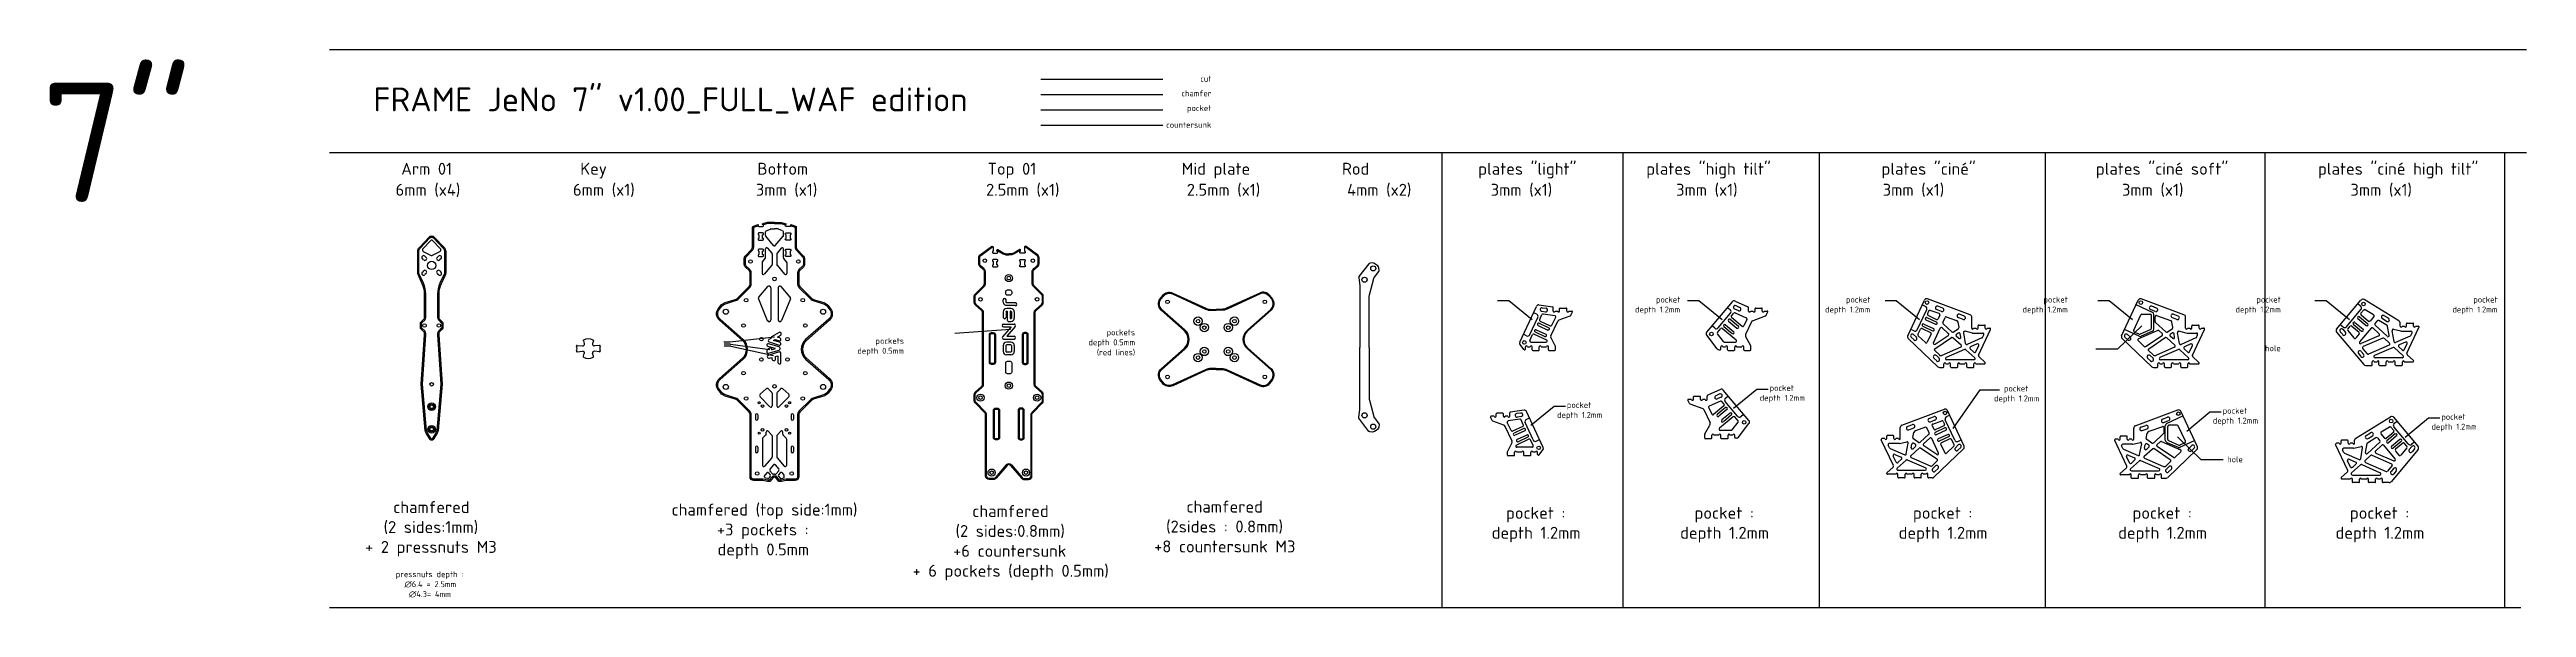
# Model space of a CAD drawing. Header units: millimetres. Extents: x -234 to 1841, y -38 to 429.
import ezdxf

# ---------------------------------------------------------------- set-up
doc = ezdxf.new("R2010")
doc.units = ezdxf.units.MM
doc.linetypes.add('JIS_09_08', pattern=[10.75, 8, -0.55, 0.55, -0.55, 0.55, -0.55])
for name, color, linetype in [('Calque1', 150, 'Continuous'), ('Calque1_chamfered', 40, 'Continuous'), ('Calque1_countersunk', 90, 'Continuous'), ('Calque1_pocket', 10, 'Continuous')]:
    doc.layers.add(name, color=color, linetype=linetype)
doc.styles.get("Standard").update_dxf_attribs({"font": 'arial.ttf'})

msp = doc.modelspace()

# ---------------------------------------------------------------- texts
at = {"linetype": 'JIS_09_08'}
for s, width, insert, char_height, attachment_point in [('{\\fISOCPEUR|b0|i0|c0|p34;7"}', 327.756, (-241.5, 401.8), 100, 1), ('{\\fISOCPEUR|b0|i0|c0|p34;FRAME JeNo 7" v1.00_FULL_WAF edition}', 689.507, (36.9, 397.7), 20, 1), ('{\\fISOCPEUR|b0|i0|c0|p34;Arm 01}', 327.756, (60.2, 334.6), 10, 1), ('{\\fISOCPEUR|b0|i0|c0|p34;Key}', 327.756, (210.2, 334.6), 10, 1), ('{\\fISOCPEUR|b0|i0|c0|p34;Bottom}', 327.756, (358.6, 334.6), 10, 1), ('{\\fISOCPEUR|b0|i0|c0|p34;Top 01}', 327.756, (551.4, 334.6), 10, 1), ('{\\fISOCPEUR|b0|i0|c0|p34;Mid plate}', 327.756, (714, 334.6), 10, 1), ('{\\fISOCPEUR|b0|i0|c0|p34;Rod}', 327.756, (848.3, 334.6), 10, 1), ('{\\fISOCPEUR|b0|i0|c0|p34;plates "light"}', 327.756, (962.4, 334.6), 10, 1), ('{\\fISOCPEUR|b0|i0|c0|p34;plates "high tilt"}', 327.756, (1103.2, 334.6), 10, 1), ('{\\fISOCPEUR|b0|i0|c0|p34;plates "ciné"}', 327.756, (1300.2, 334.6), 10, 1), ('{\\fISOCPEUR|b0|i0|c0|p34;plates "ciné soft"}', 327.756, (1479.8, 334.6), 10, 1), ('{\\fISOCPEUR|b0|i0|c0|p34;plates "ciné high tilt"}', 327.756, (1665.9, 334.6), 10, 1), ('{\\fISOCPEUR|b0|i0|c0|p34;6mm (x4)}', 327.756, (55.5, 317), 10, 1), ('{\\fISOCPEUR|b0|i0|c0|p34;6mm (x1)}', 327.756, (204.1, 317), 10, 1), ('{\\fISOCPEUR|b0|i0|c0|p34;3mm (x1)}', 327.756, (357.3, 317), 10, 1), ('{\\fISOCPEUR|b0|i0|c0|p34;2.5mm (x1)}', 327.756, (550.1, 317), 10, 1), ('{\\fISOCPEUR|b0|i0|c0|p34;2.5mm (x1)}', 327.756, (718.3, 317), 10, 1), ('{\\fISOCPEUR|b0|i0|c0|p34;4mm (x2)}', 327.756, (852.6, 317), 10, 1), ('{\\fISOCPEUR|b0|i0|c0|p34;3mm (x1)}', 327.756, (972.9, 317), 10, 1), ('{\\fISOCPEUR|b0|i0|c0|p34;3mm (x1)}', 327.756, (1128.2, 317), 10, 1), ('{\\fISOCPEUR|b0|i0|c0|p34;3mm (x1)}', 327.756, (1301.3, 317), 10, 1), ('{\\fISOCPEUR|b0|i0|c0|p34;3mm (x1)}', 327.756, (1501.7, 317), 10, 1), ('{\\fISOCPEUR|b0|i0|c0|p34;3mm (x1)}', 327.756, (1693.1, 317), 10, 1), ('{\\fISOCPEUR|b0|i0|c0|p34;pocket \\Pdepth 1.2mm }', 327.756, (1131.7, 222.5), 5, 3), ('{\\fISOCPEUR|b0|i0|c0|p34;pocket \\Pdepth 1.2mm }', 327.756, (1290.9, 222.5), 5, 3), ('{\\fISOCPEUR|b0|i0|c0|p34;pocket \\Pdepth 1.2mm }', 327.756, (1456.3, 222.5), 5, 3), ('{\\fISOCPEUR|b0|i0|c0|p34;pocket \\Pdepth 1.2mm }', 327.756, (1634.7, 222.5), 5, 3), ('{\\fISOCPEUR|b0|i0|c0|p34;pocket \\Pdepth 1.2mm }', 327.756, (1816.4, 222.5), 5, 3), ('{\\fISOCPEUR|b0|i0|c0|p34;pockets \\Pdepth 0.5mm }', 327.756, (481.4, 187.9), 5, 3), ('{\\fISOCPEUR|b0|i0|c0|p34;pockets \\Pdepth 0.5mm\\P(red lines) }', 327.756, (675, 195), 5, 3), ('{\\fISOCPEUR|b0|i0|c0|p34;hole}', 327.756, (1634.7, 181.7), 5, 3), ('\\pi154.37807;{\\fISOCPEUR|b0|i0|c0|p34;pocket \\P\\pi146.12807;depth 1.2mm }', 327.756, (1052.1, 148.5), 5, 1), ('\\pi154.37807;{\\fISOCPEUR|b0|i0|c0|p34;pocket \\P\\pi146.12807;depth 1.2mm }', 327.756, (1248.4, 148), 5, 1), ('\\pi154.37807;{\\fISOCPEUR|b0|i0|c0|p34;pocket \\P\\pi146.12807;depth 1.2mm }', 327.756, (882.3, 134.2), 5, 1), ('\\pi154.37807;{\\fISOCPEUR|b0|i0|c0|p34;pocket \\P\\pi146.12807;depth 1.2mm }', 327.756, (1431.7, 129.4), 5, 1), ('\\pi154.37807;{\\fISOCPEUR|b0|i0|c0|p34;pocket \\P\\pi146.12807;depth 1.2mm }', 327.756, (1614.8, 124.3), 5, 1), ('\\pi158.12807;{\\fISOCPEUR|b0|i0|c0|p34;hole}', 327.756, (1431.7, 88.6), 5, 1), ('\\pi133.87807;{\\fISOCPEUR|b0|i0|c0|p34;chamfered\\P\\pi125.87807;(2 sides:1mm)\\P\\pi110.37807;+ 2 pressnuts M3}', 327.756, (-80.4, 51.1), 10, 1), ('\\pi88.87807;{\\fISOCPEUR|b0|i0|c0|p34;chamfered (top side:1mm)\\P\\pi126.87807;+3 pockets :\\P\\pi127.37807;depth 0.5mm }', 327.756, (197.8, 49), 10, 1), ('\\pi133.87807;{\\fISOCPEUR|b0|i0|c0|p34;chamfered\\P\\pi119.87807;(2 sides:0.8mm)\\P\\pi117.87807;+6 countersunk\\P\\pi83.87807;+ 6 pockets (depth 0.5mm)}', 327.756, (404.7, 47.8), 10, 1), ('\\pi133.87807;{\\fISOCPEUR|b0|i0|c0|p34;chamfered\\P\\pi116.87807;(2sides : 0.8mm)\\P\\pi106.87807;+8 countersunk M3}', 327.756, (584.1, 51.5), 10, 1), ('\\pi140.37807;{\\fISOCPEUR|b0|i0|c0|p34;pocket :\\P\\pi128.37807;depth 1.2mm }', 327.756, (845.3, 46.3), 10, 1), ('\\pi140.37807;{\\fISOCPEUR|b0|i0|c0|p34;pocket :\\P\\pi128.37807;depth 1.2mm }', 327.756, (1003.2, 46.3), 10, 1), ('\\pi140.37807;{\\fISOCPEUR|b0|i0|c0|p34;pocket :\\P\\pi128.37807;depth 1.2mm }', 327.756, (1186.2, 46.3), 10, 1), ('\\pi140.37807;{\\fISOCPEUR|b0|i0|c0|p34;pocket :\\P\\pi128.37807;depth 1.2mm }', 327.756, (1370.1, 46.3), 10, 1), ('\\pi140.37807;{\\fISOCPEUR|b0|i0|c0|p34;pocket :\\P\\pi128.37807;depth 1.2mm }', 327.756, (1552.2, 46.3), 10, 1)]:
    msp.add_mtext_dynamic_manual_height_columns(s, width=width, gutter_width=12.5, heights=[0], dxfattribs=dict(at, insert=insert, char_height=char_height, attachment_point=attachment_point))
at = {"insert": (19.2, -7.6), "char_height": 5, "attachment_point": 1}
msp.add_mtext_dynamic_manual_height_columns('\\pi36.45843;{\\fISOCPEUR|b0|i0|c0|p34;pressnuts depth : \\P\\pi43.70843;∅6.4 = 2.5mm\\P\\pi47.45843;∅4.3= 4mm}', width=126.917, gutter_width=12.5, heights=[0], dxfattribs=at)
at = {"layer": 'Calque1', "insert": (738.9, 407.5), "char_height": 5, "attachment_point": 3}
msp.add_mtext_dynamic_manual_height_columns('{\\fISOCPEUR|b0|i0|c0|p34;cut}', width=327.756, gutter_width=12.5, heights=[0], dxfattribs=at)
at = {"layer": 'Calque1_chamfered', "insert": (738.9, 395.3), "char_height": 5, "attachment_point": 3}
msp.add_mtext_dynamic_manual_height_columns('{\\fISOCPEUR|b0|i0|c0|p34;chamfer}', width=327.756, gutter_width=12.5, heights=[0], dxfattribs=at)
at = {"layer": 'Calque1_countersunk', "insert": (738.9, 368.9), "char_height": 5, "attachment_point": 3}
msp.add_mtext_dynamic_manual_height_columns('{\\fISOCPEUR|b0|i0|c0|p34;countersunk}', width=327.756, gutter_width=12.5, heights=[0], dxfattribs=at)
at = {"layer": 'Calque1_pocket', "insert": (738.9, 382.9), "char_height": 5, "attachment_point": 3}
msp.add_mtext_dynamic_manual_height_columns('{\\fISOCPEUR|b0|i0|c0|p34;pocket}', width=327.756, gutter_width=12.5, heights=[0], dxfattribs=at)

# ---------------------------------------------------------------- linework, layer by layer
for p, q in [((988, 219), (978.6, 219)), ((1007.5, 202.9), (988, 219)), ((1147.2, 219), (1137.7, 219)), ((1166.7, 202.9), (1147.2, 219)), ((1312.6, 219), (1303.2, 219)), ((1332.1, 202.9), (1312.6, 219)), ((1491, 219), (1481.5, 219)), ((1510.4, 202.9), (1491, 219)), ((1672.7, 219), (1663.3, 219)), ((1692.2, 202.9), (1672.7, 219)), ((372.8, 188.5), (335.6, 184.4)), ((570.6, 194.8), (524.1, 191.6)), ((335.6, 184.4), (330.5, 184.4)), ((336.1, 182.7), (330.8, 182.7)), ((336.3, 181), (330.8, 181)), ((336.1, 182.7), (368.9, 178.3)), ((336.3, 181), (372.2, 173)), ((1006.6, 114.7), (1026.1, 130.7)), ((1026.1, 130.7), (1035.5, 130.7)), ((1176.3, 128.9), (1195.8, 145)), ((1195.8, 145), (1205.3, 145)), ((1360.2, 112.1), (1382.8, 144.5)), ((1382.8, 144.5), (1399.1, 144.5)), ((1555.9, 109.8), (1575.4, 125.9)), ((1575.4, 125.9), (1584.9, 125.9)), ((1739, 104.7), (1758.5, 120.8)), ((1758.5, 120.8), (1768, 120.8))]:
    msp.add_line(p, q)
for points in [[(1479.7, 178.6), (1498.3, 178.6), (1518.2, 198)], [(1586.6, 85.6), (1568.1, 85.6), (1548.2, 104.9)]]:
    msp.add_lwpolyline(points)
at = {"layer": 'Calque1'}
for p, q in [((0, 429.5), (1840.5, 429.5)), ((596, 404.7), (698.3, 404.7)), ((0, 343.2), (1840.5, 343.2)), ((931.9, 343.2), (931.9, -38)), ((1083.5, 343.2), (1083.5, -38)), ((1248.1, 343.2), (1248.1, -38)), ((1437.4, 343.2), (1437.4, -38)), ((1621.3, 343.2), (1621.3, -38)), ((1822.1, 343.2), (1822.1, -38)), ((365.4, 273.6), (365.4, 276.7)), ((372.1, 265.4), (365.6, 273)), ((366, 277.6), (369.5, 279.1)), ((369.9, 279.2), (372.9, 279.2)), ((375.8, 279.2), (372.9, 279.2)), ((373.6, 265.4), (380.1, 273)), ((379.7, 277.6), (376.2, 279.1)), ((380.4, 273.6), (380.4, 276.7)), ((79, 253.2), (78, 254.3)), ((78.1, 261.8), (78.1, 261.3)), ((85, 269.6), (78.3, 262.5)), ((78.6, 260.4), (85.3, 257)), ((81.1, 255.3), (80.1, 256.4)), ((92.9, 260.4), (86.2, 257)), ((86.5, 269.6), (93.1, 262.5)), ((90.3, 255.3), (91.4, 256.4)), ((92.5, 253.2), (93.5, 254.3)), ((93.4, 261.8), (93.4, 261.3)), ((362.5, 250.9), (362.5, 241.9)), ((362.8, 251.6), (365.1, 254.3)), ((365.4, 255), (365.4, 262.4)), ((367.1, 263), (370.6, 258.9)), ((370.9, 258.3), (370.9, 249.3)), ((374.9, 258.3), (374.9, 249.3)), ((378.6, 263), (375.1, 258.9)), ((380.4, 255), (380.4, 262.4)), ((382.9, 251.6), (380.6, 254.3)), ((383.2, 250.9), (383.2, 241.9)), ((79, 244), (78, 243)), ((81.1, 241.9), (80.1, 240.9)), ((90.3, 241.9), (91.4, 240.9)), ((92.5, 244), (93.5, 243)), ((359.7, 222.1), (367.2, 230.9)), ((370.6, 248.7), (364.3, 241.3)), ((369.8, 229.9), (369.8, 203)), ((375.1, 248.7), (381.4, 241.3)), ((375.9, 229.9), (375.9, 203)), ((386, 222.1), (378.5, 230.9)), ((359.4, 220.7), (366.9, 202.4)), ((386.3, 220.7), (378.8, 202.4)), ((997.2, 184.3), (1011.2, 214.3)), ((1013.3, 215.5), (1024.8, 213.8)), ((1015.6, 210.2), (1018.9, 209.7)), ((1016, 213.2), (1019.4, 212.7)), ((1016.8, 208), (1026.5, 206.6)), ((1025.2, 210.4), (1025.2, 213.3)), ((1026.8, 210.4), (1029, 210.4)), ((1030.6, 210.4), (1030.6, 212.4)), ((1031.1, 212.9), (1036.1, 212.9)), ((1036.6, 210.4), (1036.6, 212.4)), ((1038.2, 210.4), (1040.8, 210.4)), ((1039.9, 206.8), (1041.3, 209.7)), ((1153.8, 192.6), (1175.3, 218.2)), ((1174.6, 206.4), (1176.5, 208.6)), ((1177.1, 212.2), (1180.4, 210.7)), ((1177.6, 218.7), (1188.3, 213.9)), ((1177.7, 208.9), (1187, 204.7)), ((1178.3, 214.9), (1181.6, 213.4)), ((1188.9, 210.4), (1188.9, 213)), ((1190.5, 210.4), (1192.7, 210.4)), ((1194.3, 210.4), (1194.3, 212.4)), ((1194.8, 212.9), (1199.8, 212.9)), ((1200.3, 210.4), (1200.3, 212.4)), ((1201.9, 210.4), (1204.5, 210.4)), ((1203.7, 206.8), (1205, 209.7)), ((1322.3, 189.7), (1336.2, 219.5)), ((1374.4, 207.3), (1338.7, 220.6)), ((1339.7, 210.3), (1338.7, 208.1)), ((1348.6, 208.2), (1341, 210.9)), ((1350.5, 210.1), (1346.4, 211.6)), ((1351.5, 212.9), (1347.4, 214.4)), ((1369.6, 206.2), (1365.5, 207.7)), ((1501.4, 189.7), (1515.3, 219.5)), ((1553.6, 207.3), (1517.9, 220.6)), ((1518.3, 207.7), (1525.4, 207.7)), ((1529.6, 210.1), (1525.5, 211.6)), ((1530.7, 212.9), (1526.6, 214.4)), ((1548.8, 206.2), (1544.7, 207.7)), ((1681.5, 195.3), (1701.9, 219.6)), ((1704.2, 211.3), (1701.8, 208.5)), ((1733.7, 202.1), (1704.5, 220)), ((1712.4, 207.3), (1705.5, 211.5)), ((1005.7, 185.8), (1007.9, 190.6)), ((1009.3, 191.1), (1019.6, 186.3)), ((1010.1, 192.9), (1018.3, 189.1)), ((1011, 194.7), (1019.1, 190.9)), ((1012.7, 198.4), (1020.8, 194.5)), ((1013.5, 200.2), (1021.7, 196.4)), ((1013.9, 203.3), (1015.8, 207.4)), ((1014.4, 202), (1022.8, 198)), ((1023.3, 189.6), (1029.1, 201.9)), ((1027, 181.3), (1023.4, 187.8)), ((1024.2, 198.5), (1027.3, 205.2)), ((1030.2, 203), (1039.4, 206.3)), ((1162.6, 178.7), (1153.8, 190.1)), ((1167.8, 184.8), (1162.8, 191.2)), ((1162.9, 192.4), (1165.6, 195.7)), ((1167, 195.8), (1178.5, 186.2)), ((1168.3, 197.3), (1175.2, 191.5)), ((1169.6, 198.9), (1176.5, 193.1)), ((1172.2, 201.9), (1179.1, 196.1)), ((1173.5, 203.5), (1180.4, 197.7)), ((1174.8, 205), (1183.5, 197.7)), ((1187.5, 203.4), (1185, 198)), ((1191.6, 201.8), (1186.4, 190.7)), ((1190.7, 181.3), (1186.5, 188.9)), ((1192.2, 202.3), (1203.1, 206.3)), ((1322.7, 187.4), (1347.5, 163.7)), ((1325, 188.5), (1327.5, 186.2)), ((1327.1, 190.7), (1329.5, 188.4)), ((1330.7, 190.8), (1332.9, 195.3)), ((1331, 189.7), (1337, 183.9)), ((1334.2, 195.8), (1341.3, 192.5)), ((1334.9, 197.7), (1343.1, 193.9)), ((1335.8, 199.5), (1343.9, 195.7)), ((1337.5, 203.1), (1345.6, 199.3)), ((1338.3, 204.9), (1346.5, 201.1)), ((1341.8, 191.2), (1338.6, 184.2)), ((1339.1, 206.8), (1346.4, 203.4)), ((1343.7, 183.8), (1349.4, 196)), ((1345, 178.8), (1358.8, 188.1)), ((1345.2, 182.6), (1356.1, 189.9)), ((1349.1, 206.9), (1347.7, 203.9)), ((1356.2, 191.5), (1351, 196.3)), ((1351.6, 200.7), (1353.6, 205)), ((1359.1, 192.9), (1351.8, 199.6)), ((1354.5, 205.6), (1363.1, 202.6)), ((1366.9, 181.7), (1360, 188)), ((1360.4, 192.8), (1364.8, 195.8)), ((1365, 187.5), (1362.9, 189.4)), ((1363.1, 191), (1364.6, 192)), ((1365.2, 196.8), (1364.4, 201)), ((1368.6, 203.3), (1364.5, 204.9)), ((1366.7, 188.4), (1366.2, 191.4)), ((1370.7, 183.2), (1369.1, 192.2)), ((1376.5, 191.9), (1370.3, 193.4)), ((1384.4, 187.8), (1372.1, 182.4)), ((1375.8, 196.1), (1375.8, 205.4)), ((1376.7, 191.9), (1385, 191.9)), ((1377.4, 196.1), (1379.6, 196.1)), ((1381.2, 196.1), (1381.2, 198.1)), ((1381.5, 173.4), (1391.6, 195)), ((1381.7, 198.6), (1386.6, 198.6)), ((1384.9, 188.3), (1385.9, 190.5)), ((1387.1, 196.1), (1387.1, 198.1)), ((1388.7, 196.1), (1390.9, 196.1)), ((1501.9, 187.4), (1526.6, 163.7)), ((1504.2, 188.5), (1506.6, 186.2)), ((1506.3, 190.7), (1508.7, 188.4)), ((1511.5, 194.4), (1517.4, 207.2)), ((1512, 193.1), (1516.2, 191.1)), ((1531.6, 194.2), (1515.6, 187.2)), ((1525.8, 194.9), (1517, 191.1)), ((1521.5, 180.7), (1535.3, 189.9)), ((1524.1, 178.8), (1537.9, 188.1)), ((1526.4, 195.9), (1526.4, 206.7)), ((1529.4, 201.5), (1529.4, 205.6)), ((1538.3, 192.9), (1529.7, 200.7)), ((1530.7, 206.6), (1542.3, 202.6)), ((1535.4, 191.5), (1532.7, 194)), ((1546.1, 181.7), (1539.2, 188)), ((1539.5, 192.8), (1543.9, 195.8)), ((1544.2, 187.5), (1542.1, 189.4)), ((1542.2, 191), (1543.8, 192)), ((1547.7, 203.3), (1543.6, 204.9)), ((1544.3, 196.8), (1543.6, 201)), ((1545.8, 188.4), (1545.3, 191.4)), ((1549.8, 183.2), (1548.2, 192.2)), ((1555.6, 191.9), (1549.4, 193.4)), ((1563.5, 187.8), (1551.2, 182.4)), ((1554.9, 196.1), (1554.9, 205.4)), ((1555.9, 191.9), (1564.1, 191.9)), ((1556.5, 196.1), (1558.7, 196.1)), ((1560.3, 196.1), (1560.3, 198.1)), ((1560.7, 173.4), (1570.8, 195)), ((1560.8, 198.6), (1565.8, 198.6)), ((1564, 188.3), (1565, 190.5)), ((1566.3, 196.1), (1566.3, 198.1)), ((1567.9, 196.1), (1570.1, 196.1)), ((1681.5, 192.7), (1704.2, 165.5)), ((1684.4, 193.1), (1686.6, 190.6)), ((1686.7, 195.1), (1688.9, 192.5)), ((1690.9, 195.2), (1692.9, 197.7)), ((1690.9, 194), (1696, 187.8)), ((1694.3, 197.8), (1700.4, 192.7)), ((1695.5, 199.4), (1702.4, 193.6)), ((1696.8, 200.9), (1703.7, 195.1)), ((1700.5, 191.3), (1697.6, 187.8)), ((1699.4, 204), (1706.3, 198.2)), ((1700.7, 205.5), (1707.6, 199.7)), ((1710.4, 196.1), (1700.8, 184.7)), ((1702, 207.1), (1708.1, 201.9)), ((1716.9, 189.6), (1702, 183.1)), ((1720.1, 187.7), (1703.7, 180.6)), ((1712.6, 205.8), (1709.5, 202)), ((1717.2, 191.3), (1711.8, 196.2)), ((1715.6, 202.2), (1713.6, 199.9)), ((1723.9, 189.2), (1713.7, 198.5)), ((1723.8, 198.2), (1716.8, 202.5)), ((1723.4, 201.7), (1719.7, 204)), ((1725.8, 183.4), (1721.2, 187.6)), ((1725, 204.3), (1721.3, 206.5)), ((1725.6, 190.1), (1724.2, 197.5)), ((1729.6, 184.8), (1727.9, 193.9)), ((1735.4, 193.6), (1729.1, 195)), ((1743.2, 189.4), (1730.9, 184.1)), ((1734.7, 197.8), (1734.7, 200.4)), ((1735.6, 193.5), (1743.8, 193.5)), ((1736.3, 197.8), (1738.4, 197.8)), ((1740, 197.8), (1740, 199.8)), ((1740.4, 175), (1750.5, 196.6)), ((1740.5, 200.3), (1745.5, 200.3)), ((1743.7, 189.9), (1744.8, 192.1)), ((1746, 197.8), (1746, 199.8)), ((1747.6, 197.8), (1749.8, 197.8)), ((207.6, 181.6), (212, 181.2)), ((207.6, 176.3), (212, 176.7)), ((212.8, 185.4), (213.6, 183.2)), ((212.8, 172.5), (213.6, 174.7)), ((221.2, 185.4), (220.4, 183.2)), ((221.2, 172.5), (220.4, 174.7)), ((226.4, 181.6), (222, 181.2)), ((226.4, 176.3), (222, 176.7)), ((1000.7, 178.1), (997.5, 182.3)), ((1001.1, 177.9), (1001.5, 177.9)), ((1002, 178.4), (1002, 180.4)), ((1003.6, 180.4), (1006, 180.4)), ((1006.6, 184.4), (1019.2, 184.4)), ((1007.6, 177.9), (1007.6, 180.4)), ((1008.1, 177.4), (1013.1, 177.4)), ((1013.6, 177.9), (1013.6, 180.4)), ((1015.2, 180.4), (1019.6, 180.4)), ((1021.2, 177.9), (1021.2, 180.4)), ((1021.7, 177.4), (1026.6, 177.4)), ((1027.1, 177.9), (1027.1, 180.8)), ((1164.2, 177.9), (1165.2, 177.9)), ((1165.7, 178.4), (1165.7, 180.4)), ((1167.3, 180.4), (1169.7, 180.4)), ((1168.5, 184.4), (1177.9, 184.4)), ((1171.3, 177.9), (1171.3, 180.4)), ((1171.8, 177.4), (1176.8, 177.4)), ((1177.3, 177.9), (1177.3, 180.4)), ((1178.9, 180.4), (1183.3, 180.4)), ((1184.9, 177.9), (1184.9, 180.4)), ((1185.4, 177.4), (1190.3, 177.4)), ((1190.8, 177.9), (1190.8, 180.8)), ((1344.1, 170.9), (1346.5, 168.6)), ((1344.8, 177.2), (1348.7, 173.6)), ((1346.2, 173.1), (1348.6, 170.8)), ((1366.6, 180.1), (1350.9, 173.2)), ((1352.5, 163.6), (1352.5, 166.1)), ((1354.1, 166.1), (1356.5, 166.1)), ((1369.9, 178.2), (1354.4, 171.4)), ((1377.7, 169.5), (1354.8, 169.5)), ((1358.1, 163.6), (1358.1, 166.1)), ((1364.1, 163.6), (1364.1, 166.1)), ((1365.7, 166.1), (1370.1, 166.1)), ((1378.3, 171.3), (1371, 178)), ((1371.7, 163.6), (1371.7, 166.1)), ((1377.7, 175.9), (1374.6, 178.7)), ((1380.4, 182.8), (1374.9, 180.4)), ((1377.7, 163.6), (1377.7, 166.1)), ((1379.3, 176.3), (1381.7, 181.4)), ((1379.3, 166.1), (1386.4, 166.1)), ((1387.1, 167.3), (1381.8, 172.2)), ((1515.3, 185.6), (1520.3, 180.8)), ((1523.2, 170.9), (1525.7, 168.6)), ((1524, 177.2), (1527.8, 173.6)), ((1525.3, 173.1), (1527.7, 170.8)), ((1545.8, 180.1), (1530, 173.2)), ((1531.7, 163.6), (1531.7, 166.1)), ((1533.3, 166.1), (1535.7, 166.1)), ((1549, 178.2), (1533.5, 171.4)), ((1556.8, 169.5), (1533.9, 169.5)), ((1537.3, 163.6), (1537.3, 166.1)), ((1543.2, 163.6), (1543.2, 166.1)), ((1544.8, 166.1), (1549.3, 166.1)), ((1557.5, 171.3), (1550.1, 178)), ((1550.9, 163.6), (1550.9, 166.1)), ((1556.8, 175.9), (1553.8, 178.7)), ((1559.5, 182.8), (1554.1, 180.4)), ((1556.8, 163.6), (1556.8, 166.1)), ((1558.4, 176.3), (1560.8, 181.4)), ((1558.4, 166.1), (1565.6, 166.1)), ((1566.2, 167.3), (1560.9, 172.2)), ((1699.7, 174.7), (1701.9, 172.2)), ((1702.1, 176.6), (1704.2, 174.1)), ((1703.3, 179), (1707.1, 174.5)), ((1725.5, 181.7), (1708.3, 174.2)), ((1711.4, 165.3), (1711.4, 167.8)), ((1713, 167.8), (1715.4, 167.8)), ((1728.8, 179.9), (1713.3, 173.1)), ((1736.5, 171.2), (1713.7, 171.2)), ((1717, 165.3), (1717, 167.8)), ((1723, 165.3), (1723, 167.8)), ((1724.6, 167.8), (1729, 167.8)), ((1737.2, 172.9), (1729.8, 179.7)), ((1730.6, 165.3), (1730.6, 167.8)), ((1736.6, 177.6), (1733.5, 180.4)), ((1739.2, 184.4), (1733.8, 182)), ((1736.6, 165.3), (1736.6, 167.8)), ((1738.1, 177.9), (1740.5, 183.1)), ((1738.2, 167.8), (1745.3, 167.8)), ((1746, 169), (1740.7, 173.8)), ((1348.9, 163.1), (1352, 163.1)), ((1358.6, 163.1), (1363.6, 163.1)), ((1372.2, 163.1), (1377.2, 163.1)), ((1528, 163.1), (1531.2, 163.1)), ((1537.8, 163.1), (1542.7, 163.1)), ((1551.4, 163.1), (1556.3, 163.1)), ((1705.7, 164.8), (1710.9, 164.8)), ((1717.5, 164.8), (1722.5, 164.8)), ((1731.1, 164.8), (1736.1, 164.8)), ((360.8, 138.5), (369.1, 130.2)), ((360.9, 140.7), (365.9, 145.1)), ((367.9, 145), (370.4, 142.5)), ((370.9, 141.5), (370.9, 130.9)), ((374.9, 141.5), (374.9, 130.9)), ((377.8, 145), (375.3, 142.5)), ((384.9, 138.5), (376.6, 130.2)), ((384.8, 140.7), (379.8, 145.1)), ((983, 124.7), (978, 124.7)), ((988.8, 122.2), (988.8, 125.1)), ((1000.8, 127.2), (989.3, 125.6)), ((998, 124.9), (994.7, 124.5)), ((1016.9, 96.1), (1002.9, 126.1)), ((1139.4, 132.8), (1138, 135.7)), ((1141.1, 136.4), (1138.5, 136.4)), ((1150.8, 128.4), (1139.9, 132.3)), ((1142.7, 136.4), (1142.7, 138.4)), ((1148.2, 138.9), (1143.2, 138.9)), ((1148.7, 136.4), (1148.7, 138.4)), ((1152.5, 136.4), (1150.3, 136.4)), ((1151.4, 127.8), (1156.6, 116.7)), ((1154.1, 136.4), (1154.1, 139)), ((1165.4, 144.7), (1154.7, 139.9)), ((1155.5, 129.4), (1158, 124)), ((1165.3, 134.9), (1156, 130.7)), ((1168.2, 131), (1159.5, 123.7)), ((1164.7, 140.9), (1161.4, 139.4)), ((1165.9, 138.2), (1162.6, 136.7)), ((1169.5, 129.5), (1162.6, 123.7)), ((1170.8, 127.9), (1163.9, 122.2)), ((1168.4, 132.4), (1166.5, 134.6)), ((1173.4, 124.9), (1166.5, 119.1)), ((1189.2, 118.6), (1167.7, 144.2)), ((1317.3, 114.8), (1353, 128.1)), ((1369.4, 97.2), (1355.5, 127)), ((1512.8, 114.2), (1548.5, 127.5)), ((1564.9, 96.6), (1551, 126.5)), ((356.9, 123.4), (356.9, 119.9)), ((358.9, 123.4), (358.9, 119.9)), ((363.2, 104.1), (365.5, 106.4)), ((365.9, 107.1), (365.9, 109)), ((367.6, 109.7), (370.6, 106.4)), ((370.9, 105.7), (370.9, 88.1)), ((374.9, 105.7), (374.9, 88.1)), ((378.1, 109.7), (375.1, 106.4)), ((379.9, 107.1), (379.9, 109)), ((382.5, 104.1), (380.2, 106.4)), ((386.9, 123.4), (386.9, 119.9)), ((388.9, 123.4), (388.9, 119.9)), ((974.1, 118.6), (972.8, 121.5)), ((975.9, 122.2), (973.2, 122.2)), ((983.9, 114.7), (974.7, 118.1)), ((977.5, 122.2), (977.5, 124.2)), ((983.5, 122.2), (983.5, 124.2)), ((990.8, 101.4), (985, 113.7)), ((987.2, 122.2), (985.1, 122.2)), ((989.9, 110.3), (986.8, 117)), ((997.2, 119.8), (987.6, 118.4)), ((999.7, 113.7), (991.2, 109.8)), ((1000.6, 111.9), (992.4, 108.1)), ((1001.4, 110.1), (993.3, 106.3)), ((1003.1, 106.5), (995, 102.7)), ((998.5, 122), (995.2, 121.5)), ((1004, 104.7), (995.8, 100.9)), ((1000.2, 115.1), (998.3, 119.2)), ((1152.2, 103.9), (1152.2, 106.9)), ((1152.3, 107.4), (1156.5, 114.9)), ((1158.1, 103.9), (1158.1, 106.4)), ((1164.1, 106.4), (1159.7, 106.4)), ((1176, 121.8), (1164.5, 112.2)), ((1174.5, 110.4), (1165.1, 110.4)), ((1165.7, 103.9), (1165.7, 106.4)), ((1174.7, 123.3), (1167.8, 117.6)), ((1171.7, 103.9), (1171.7, 106.4)), ((1175.7, 106.4), (1173.3, 106.4)), ((1175.2, 110.8), (1180.2, 117.2)), ((1177.3, 104.4), (1177.3, 106.4)), ((1180.2, 118.4), (1177.4, 121.7)), ((1178.8, 103.9), (1177.8, 103.9)), ((1180.4, 104.7), (1189.2, 116.1)), ((1304.6, 103.6), (1304.6, 105.6)), ((1310.1, 106.1), (1305.1, 106.1)), ((1310.6, 103.6), (1310.6, 105.6)), ((1316, 103.6), (1316, 112.9)), ((1322.1, 113.7), (1326.2, 115.2)), ((1323.1, 110.9), (1327.2, 112.4)), ((1326.5, 104.3), (1327.3, 108.6)), ((1337.2, 113.1), (1328.6, 110.1)), ((1332.6, 100.4), (1339.9, 107.1)), ((1335.5, 99), (1340.7, 103.8)), ((1340.1, 108.3), (1338.1, 112.5)), ((1340.2, 120.4), (1344.3, 121.9)), ((1341.2, 117.6), (1345.3, 119.1)), ((1342.6, 114.4), (1344, 111.4)), ((1343.2, 115.7), (1350.8, 118.4)), ((1352.6, 114.3), (1345.3, 110.9)), ((1353.4, 112.5), (1345.3, 108.6)), ((1354.3, 110.6), (1346.1, 106.8)), ((1356, 107), (1347.8, 103.2)), ((1356.8, 105.2), (1348.6, 101.4)), ((1352, 117.9), (1353.1, 115.6)), ((1500.1, 103.1), (1500.1, 105.1)), ((1505.6, 105.6), (1500.6, 105.6)), ((1506.1, 103.1), (1506.1, 105.1)), ((1511.5, 103.1), (1511.5, 112.3)), ((1517.6, 113.1), (1521.7, 114.6)), ((1518.6, 110.3), (1522.7, 111.8)), ((1522, 103.7), (1522.8, 108)), ((1535.6, 113.5), (1524.1, 109.5)), ((1528.1, 99.8), (1536.6, 107.7)), ((1535.7, 119.8), (1539.8, 121.4)), ((1536.7, 117), (1540.8, 118.6)), ((1537, 108.4), (1537, 112.6)), ((1540, 102.8), (1540, 113.7)), ((1548, 114.7), (1541, 114.7)), ((1554.9, 101.3), (1548.9, 114.1)), ((1697.5, 103.9), (1726.7, 121.8)), ((1706.2, 106.1), (1710, 108.4)), ((1707.5, 100.1), (1714.4, 104.3)), ((1707.8, 103.5), (1711.5, 105.8)), ((1715.7, 104.1), (1717.6, 101.7)), ((1718.6, 107.6), (1721.7, 103.9)), ((1718.8, 109.1), (1725.7, 113.3)), ((1729.3, 108.9), (1723.1, 103.7)), ((1730.6, 107.4), (1723.7, 101.6)), ((1731.8, 105.8), (1724.9, 100)), ((1727, 113.1), (1729.4, 110.3)), ((1749.7, 97.1), (1729.3, 121.4)), ((356.9, 96.2), (356.9, 92.7)), ((358.9, 96.2), (358.9, 92.7)), ((362.9, 103.4), (362.9, 81.1)), ((370.6, 87.5), (364.6, 80.5)), ((375.1, 87.5), (381.1, 80.5)), ((382.9, 103.4), (382.9, 81.1)), ((386.9, 96.2), (386.9, 92.7)), ((388.9, 96.2), (388.9, 92.7)), ((986.9, 89.7), (986.9, 92.6)), ((987.1, 93.1), (990.7, 99.6)), ((992.4, 89.2), (987.4, 89.2)), ((992.9, 89.7), (992.9, 92.2)), ((1004.8, 102.9), (994.5, 98.1)), ((998.9, 92.2), (994.5, 92.2)), ((1007.5, 96.2), (994.9, 96.2)), ((1000.5, 89.7), (1000.5, 92.2)), ((1006, 89.2), (1001, 89.2)), ((1008.4, 97.6), (1006.2, 102.4)), ((1006.5, 89.7), (1006.5, 92.2)), ((1010.5, 92.2), (1008.1, 92.2)), ((1012.1, 90.2), (1012.1, 92.2)), ((1013, 89.7), (1012.6, 89.7)), ((1013.4, 89.9), (1016.6, 94)), ((1157.6, 103.4), (1152.7, 103.4)), ((1171.2, 103.4), (1166.2, 103.4)), ((1310.2, 80.9), (1300.1, 102.5)), ((1303, 103.6), (1300.8, 103.6)), ((1306.9, 95.8), (1305.8, 98)), ((1315, 99.4), (1306.8, 99.4)), ((1307.4, 95.3), (1319.7, 89.9)), ((1312.5, 83.8), (1310.1, 88.9)), ((1311.4, 90.3), (1316.8, 87.9)), ((1314.4, 103.6), (1312.2, 103.6)), ((1313.4, 78.8), (1320.8, 85.5)), ((1314, 83.5), (1317.1, 86.2)), ((1315.2, 99.4), (1321.5, 100.9)), ((1321, 90.7), (1322.7, 99.7)), ((1321.8, 85.7), (1337.3, 79)), ((1324.8, 89.2), (1331.7, 95.5)), ((1325, 95.9), (1325.6, 98.9)), ((1325.1, 87.6), (1340.9, 80.7)), ((1326.7, 95), (1328.8, 96.9)), ((1331.3, 100.3), (1327, 103.3)), ((1328.7, 98.5), (1327.1, 99.6)), ((1346.7, 86.3), (1332.9, 95.6)), ((1346.5, 90.1), (1335.6, 97.4)), ((1348, 91.3), (1342.3, 103.5)), ((1346.9, 84.8), (1343, 81.1)), ((1369, 94.9), (1344.2, 71.2)), ((1349.9, 98.7), (1353.2, 91.7)), ((1357.5, 103.3), (1350.4, 100)), ((1360.8, 97.2), (1354.8, 91.4)), ((1361, 98.3), (1358.9, 102.9)), ((1364.6, 98.2), (1362.2, 95.9)), ((1366.7, 96.1), (1364.3, 93.8)), ((1505.7, 80.3), (1495.6, 101.9)), ((1498.5, 103.1), (1496.3, 103.1)), ((1502.4, 95.2), (1501.4, 97.4)), ((1510.5, 98.8), (1502.3, 98.8)), ((1502.9, 94.7), (1515.2, 89.4)), ((1508, 83.2), (1505.6, 88.4)), ((1506.9, 89.7), (1512.3, 87.3)), ((1509.9, 103.1), (1507.7, 103.1)), ((1508.9, 78.2), (1516.3, 85)), ((1509.6, 82.9), (1512.6, 85.7)), ((1510.7, 98.8), (1517, 100.3)), ((1516.5, 90.1), (1518.2, 99.2)), ((1517.3, 85.1), (1532.8, 78.4)), ((1520.3, 88.7), (1527.2, 95)), ((1520.5, 95.4), (1521.1, 98.3)), ((1520.6, 87), (1536.4, 80.1)), ((1522.2, 94.5), (1524.3, 96.4)), ((1526.8, 99.8), (1522.5, 102.7)), ((1524.2, 97.9), (1522.6, 99)), ((1542.2, 85.7), (1528.4, 95.1)), ((1531, 98.4), (1533.7, 100.9)), ((1544.8, 87.6), (1531.1, 96.9)), ((1534.8, 101.1), (1550.8, 94.2)), ((1542.4, 84.2), (1538.5, 80.5)), ((1564.5, 94.3), (1539.7, 70.6)), ((1540.6, 101.9), (1549.4, 98)), ((1551.1, 92.5), (1546.1, 87.7)), ((1554.4, 100), (1550.2, 98)), ((1560.1, 97.7), (1557.7, 95.3)), ((1562.2, 95.5), (1559.8, 93.2)), ((1690.8, 76.8), (1680.7, 98.5)), ((1683.6, 99.6), (1681.5, 99.6)), ((1685.2, 99.6), (1685.2, 101.6)), ((1690.7, 102.1), (1685.7, 102.1)), ((1687.5, 91.8), (1686.5, 93.9)), ((1695.7, 95.4), (1687.4, 95.4)), ((1688, 91.3), (1700.3, 85.9)), ((1693.1, 79.7), (1690.7, 84.9)), ((1691.2, 99.6), (1691.2, 101.6)), ((1692, 86.3), (1697.5, 83.9)), ((1695, 99.6), (1692.8, 99.6)), ((1695.9, 95.4), (1702.1, 96.9)), ((1696.6, 99.6), (1696.6, 102.2)), ((1701.7, 86.7), (1703.3, 95.7)), ((1705.4, 85.2), (1710, 89.4)), ((1705.7, 91.9), (1707, 99.4)), ((1705.7, 83.6), (1723, 76)), ((1707.3, 91), (1717.6, 100.4)), ((1711.1, 89.6), (1727.5, 82.4)), ((1714.1, 93.1), (1719.4, 98)), ((1714.3, 91.4), (1729.3, 84.9)), ((1720.9, 97.9), (1730.4, 86.5)), ((1749.7, 94.5), (1727.1, 67.3)), ((1734.4, 102.8), (1727.5, 97)), ((1735.7, 101.2), (1728.8, 95.4)), ((1730.7, 93.1), (1733.7, 89.6)), ((1736.9, 99.6), (1730.9, 94.6)), ((1740.3, 95.8), (1735.2, 89.6)), ((1740.3, 97.1), (1738.3, 99.5)), ((1744.5, 96.9), (1742.4, 94.3)), ((1746.8, 95), (1744.7, 92.4)), ((364.6, 71.5), (364.6, 72.3)), ((366.5, 74.8), (364.9, 73)), ((367.2, 70.2), (365.4, 70.5)), ((368, 74.8), (369.4, 73.2)), ((369.4, 71.9), (368.1, 70.5)), ((372.1, 81.4), (369.1, 77.9)), ((369.1, 76.6), (371.3, 74)), ((372.9, 73.6), (372.1, 73.6)), ((372.9, 73.6), (373.6, 73.6)), ((373.6, 81.4), (376.6, 77.9)), ((376.6, 76.6), (374.4, 74)), ((377.7, 74.8), (376.3, 73.2)), ((376.3, 71.9), (377.6, 70.5)), ((378.5, 70.2), (380.3, 70.5)), ((379.2, 74.8), (380.8, 73)), ((381.1, 71.5), (381.1, 72.3)), ((1304.6, 74.8), (1309.9, 79.7)), ((1312.4, 73.6), (1305.3, 73.6)), ((1314, 71.1), (1314, 73.6)), ((1314.1, 77), (1336.9, 77)), ((1319.5, 70.6), (1314.5, 70.6)), ((1320, 71.1), (1320, 73.6)), ((1326, 73.6), (1321.6, 73.6)), ((1327.6, 71.1), (1327.6, 73.6)), ((1333.1, 70.6), (1328.1, 70.6)), ((1333.6, 71.1), (1333.6, 73.6)), ((1337.6, 73.6), (1335.2, 73.6)), ((1339.2, 71.1), (1339.2, 73.6)), ((1342.8, 70.6), (1339.7, 70.6)), ((1345.6, 80.6), (1343.1, 78.3)), ((1347.6, 78.4), (1345.2, 76.1)), ((1500.1, 74.3), (1505.5, 79.1)), ((1507.9, 73.1), (1500.8, 73.1)), ((1509.5, 70.6), (1509.5, 73.1)), ((1509.6, 76.5), (1532.4, 76.5)), ((1515, 70.1), (1510, 70.1)), ((1515.5, 70.6), (1515.5, 73.1)), ((1521.5, 73.1), (1517.1, 73.1)), ((1523.1, 70.6), (1523.1, 73.1)), ((1528.6, 70.1), (1523.6, 70.1)), ((1529.1, 70.6), (1529.1, 73.1)), ((1533.1, 73.1), (1530.7, 73.1)), ((1534.7, 70.6), (1534.7, 73.1)), ((1538.3, 70.1), (1535.2, 70.1)), ((1541.1, 80), (1538.6, 77.7)), ((1543.1, 77.9), (1540.7, 75.6)), ((1685.3, 70.8), (1690.6, 75.7)), ((1693.1, 69.6), (1686, 69.6)), ((1694, 74.8), (1701.4, 81.5)), ((1694.7, 79.4), (1697.7, 82.2)), ((1694.7, 73), (1717.6, 73)), ((1694.7, 67.1), (1694.7, 69.6)), ((1700.1, 66.6), (1695.2, 66.6)), ((1700.6, 67.1), (1700.6, 69.6)), ((1706.7, 69.6), (1702.2, 69.6)), ((1702.5, 81.7), (1718, 74.9)), ((1708.3, 67.1), (1708.3, 69.6)), ((1713.7, 66.6), (1708.8, 66.6)), ((1714.2, 67.1), (1714.2, 69.6)), ((1718.3, 69.6), (1715.8, 69.6)), ((1719.9, 67.1), (1719.9, 69.6)), ((1725.5, 66.6), (1720.4, 66.6)), ((1727.9, 80.9), (1724.1, 76.3)), ((1729.2, 78.5), (1727.1, 75.9)), ((1731.5, 76.6), (1729.4, 74)), ((0, -38), (1835.7, -38))]:
    msp.add_line(p, q, dxfattribs=at)
for points in [[(77, 149), (79.7, 190.5), (79.7, 191.6), (79.7, 191.6, 0.198912), (79.2, 193), (76.9, 195.2, -0.198912), (76.3, 196.7), (76.3, 198.3), (76.3, 199.9, -0.198912), (76.9, 201.3), (79.2, 203.5, 0.198912), (79.7, 204.9), (79.7, 204.9), (79.7, 224.9, 0.109594), (77.9, 233.3), (74.3, 241, -0.109594), (74, 242.3), (74, 260.3, -0.19144), (75.4, 263.7), (83.6, 272.4, -0.431181), (87.9, 272.4), (96.1, 263.7, -0.19144), (97.5, 260.3), (97.5, 242.3, -0.109594), (97.2, 241), (93.6, 233.3, 0.109594), (91.7, 224.9), (91.7, 204.9), (91.7, 204.9, 0.198912), (92.3, 203.5), (94.6, 201.3, -0.198912), (95.1, 199.9), (95.1, 198.3), (95.1, 196.7, -0.198912), (94.6, 195.2), (92.3, 193, 0.198912), (91.7, 191.6), (91.7, 191.6), (91.7, 190.5), (94.5, 149), (91.1, 110.2, -0.120145), (90.3, 108), (87, 102.8, -0.548808), (84.5, 102.8), (81.2, 108, -0.120145), (80.4, 110.2), (77, 149)], [(386.7, 282.1), (386.7, 282.8), (390.5, 281.5, -0.322824), (391.2, 280.6), (391.2, 264.1, 0.19243), (392, 262), (397.3, 256.5, -0.19243), (398.1, 254.4), (398.1, 249.4, -0.214457), (397.1, 247.1), (394.3, 244.6, 0.214457), (393.3, 242.4), (393.3, 233, 0.198912), (394.2, 230.9), (403.5, 221.5, 0.125576), (406.5, 219.7), (414.2, 217.5, -0.158189), (417.8, 215), (419.9, 212.3, -0.394865), (419, 202.8), (399.7, 185.8, 0.450632), (399.7, 170.8), (419, 153.8, -0.394865), (419.9, 144.2), (417.8, 141.6, -0.158189), (414.2, 139.1), (406.5, 136.9, 0.125576), (403.5, 135.1), (394.2, 125.7, 0.198912), (393.3, 123.6), (393.3, 71.5, -0.414214), (390.3, 68.5), (383, 68.5, 0.053022), (382.6, 68.5), (378.7, 67.6, -0.053022), (378.3, 67.6), (377.2, 67.6, -0.219685), (376.4, 67.9), (374, 70.8, 0.219685), (373.3, 71.1), (372.9, 71.1), (372.4, 71.1, 0.219685), (371.7, 70.8), (369.3, 67.9, -0.219685), (368.5, 67.6), (367.4, 67.6, -0.053022), (367, 67.6), (363.1, 68.5, 0.053022), (362.7, 68.5), (355.4, 68.5, -0.414214), (352.4, 71.5), (352.4, 123.6, 0.198912), (351.6, 125.7), (342.2, 135.1, 0.125576), (339.2, 136.9), (331.5, 139.1, -0.158189), (327.9, 141.6), (325.8, 144.2, -0.394865), (326.7, 153.8), (346, 170.8, 0.450632), (346, 185.8), (326.7, 202.8, -0.394865), (325.8, 212.3), (327.9, 215, -0.158189), (331.5, 217.5), (339.2, 219.7, 0.125576), (342.2, 221.5), (351.6, 230.9, 0.198912), (352.4, 233), (352.4, 242.4, 0.214457), (351.4, 244.6), (348.6, 247.1, -0.214457), (347.6, 249.4), (347.6, 254.4, -0.19243), (348.4, 256.5), (353.7, 262, 0.19243), (354.5, 264.1), (354.5, 280.6, -0.322824), (355.2, 281.5), (359.1, 282.8), (359.1, 282.1)], [(359.1, 282.1, 0.420171), (359.9, 281.3), (363, 281.3, 1), (363, 282.9), (363, 283.5)], [(372.9, 284.7), (367.4, 284.7, 0.069107), (366.9, 284.6), (363, 283.5)], [(372.9, 284.7), (378.3, 284.7, -0.069107), (378.9, 284.6), (382.7, 283.5)], [(386.7, 282.1, -0.414214), (385.9, 281.3), (382.7, 281.3, -1), (382.7, 282.9), (382.7, 283.5)], [(569.2, 81.7, 0.219685), (567.7, 81), (558.6, 70.3, -0.219685), (556.3, 69.2), (552.8, 69.2, -0.414214), (549.8, 72.2), (549.8, 123.3, 0.198912), (548.9, 125.4), (541.2, 133.1, -0.198912), (540.3, 135.3), (540.3, 140.3, -0.214457), (541.3, 142.6), (546.1, 146.8, 0.214457), (547.2, 149.1), (547.2, 208.9, 0.214457), (546.1, 211.2), (541.3, 215.4, -0.214457), (540.3, 217.7), (540.3, 222.8, -0.198912), (541.2, 224.9), (547.9, 231.6, 0.198912), (548.8, 233.7), (548.8, 243.1, 0.214457), (547.8, 245.3), (545, 247.8, -0.214457), (544, 250.1), (544, 255.2, -0.240015), (545.2, 257.6), (554.6, 264.5, -0.612884), (556.2, 263.7), (556.2, 260.5, 1), (556.2, 258.9), (559.3, 258.9, 1), (559.3, 260.5), (559.3, 261.5, -0.58149), (560.1, 261.9), (565, 259, 0.134807), (567.6, 258.3), (569.2, 258.3)], [(569.2, 81.7, -0.219685), (570.7, 81), (579.9, 70.3, 0.219685), (582.2, 69.2), (585.6, 69.2, 0.414214), (588.6, 72.2), (588.6, 123.3, -0.198912), (589.5, 125.4), (597.2, 133.1, 0.198912), (598.1, 135.3), (598.1, 140.3, 0.214457), (597.1, 142.6), (592.3, 146.8, -0.214457), (591.3, 149.1), (591.3, 208.9, -0.214457), (592.3, 211.2), (597.1, 215.4, 0.214457), (598.1, 217.7), (598.1, 222.8, 0.198912), (597.2, 224.9), (590.5, 231.6, -0.198912), (589.6, 233.7), (589.6, 243.1, -0.214457), (590.7, 245.3), (593.5, 247.8, 0.214457), (594.5, 250.1), (594.5, 255.2, 0.240015), (593.2, 257.6), (583.8, 264.5, 0.612884), (582.2, 263.7), (582.2, 260.5, -1), (582.2, 258.9), (579.1, 258.9, -1), (579.1, 260.5), (579.1, 261.5, 0.58149), (578.3, 261.9), (573.4, 259, -0.134807), (570.9, 258.3), (569.2, 258.3)], [(876.9, 249.2), (875.6, 250.2, 0.198912), (873.8, 250.7), (871.6, 250.4, 0.198912), (870.9, 250), (862.5, 239.2, 0.198912), (862.3, 238.4), (863.2, 231.6, -0.031978), (863.2, 231.4), (863.2, 179.8)], [(871.2, 179.8), (871.2, 223.2, -0.064182), (871.3, 224), (874.9, 237.6, -0.100626), (875.4, 238.7), (879.2, 243.6, 0.198912), (879.4, 244.4), (879.1, 246.6, 0.198912), (878.2, 248.2), (876.9, 249.2)], [(743, 161.4), (738.5, 161.4, 0.108151), (734.3, 160.5), (706.5, 147.8, -0.349298), (698.1, 149.8), (696, 152.6, -0.394865), (696.9, 162.1), (716.1, 179.1, 0.450632), (716.1, 194.1), (696.9, 211.2, -0.394865), (696, 220.7), (698.1, 223.4, -0.349298), (706.5, 225.5), (734.3, 212.7, 0.108151), (738.5, 211.8), (743, 211.8)], [(743, 161.4), (747.5, 161.4, -0.108151), (751.6, 160.5), (779.4, 147.8, 0.349298), (787.9, 149.8), (790, 152.6, 0.394865), (789.1, 162.1), (769.8, 179.1, -0.450632), (769.8, 194.1), (789.1, 211.2, 0.394865), (790, 220.7), (787.9, 223.4, 0.349298), (779.4, 225.5), (751.6, 212.7, -0.108151), (747.5, 211.8), (743, 211.8)], [(876.9, 110.4), (875.6, 109.5, -0.198912), (873.8, 109), (871.6, 109.2, -0.198912), (870.9, 109.6), (862.5, 120.5, -0.198912), (862.3, 121.2), (863.2, 128.1, 0.031978), (863.2, 128.2), (863.2, 179.8)], [(871.2, 179.8), (871.2, 136.4, 0.064182), (871.3, 135.7), (874.9, 122.1, 0.100626), (875.4, 121), (879.2, 116, -0.198912), (879.4, 115.3), (879.1, 113.1, -0.198912), (878.2, 111.4), (876.9, 110.4)]]:
    msp.add_lwpolyline(points, format="xyb", dxfattribs=at)
for points in [[(363, 274.2, 1), (363, 275.8), (359.9, 275.8, 1), (359.9, 274.2), (359.9, 271.3, 1), (359.9, 269.7), (363, 269.7, 1), (363, 271.3)], [(382.7, 274.2, -1), (382.7, 275.8), (385.9, 275.8, -1), (385.9, 274.2), (385.9, 271.3, -1), (385.9, 269.7), (382.7, 269.7, -1), (382.7, 271.3)], [(363, 260.6, 1), (363, 262.2), (359.9, 262.2, 1), (359.9, 260.6), (359.9, 257.7, 1), (359.9, 256.1), (363, 256.1, 1), (363, 257.7)], [(382.7, 260.6, -1), (382.7, 262.2), (385.9, 262.2, -1), (385.9, 260.6), (385.9, 257.7, -1), (385.9, 256.1), (382.7, 256.1, -1), (382.7, 257.7)], [(559.3, 251.9, 1), (559.3, 253.5), (556.2, 253.5, 1), (556.2, 251.9), (556.2, 249, 1), (556.2, 247.4), (559.3, 247.4, 1), (559.3, 249)], [(579.1, 251.9, -1), (579.1, 253.5), (582.2, 253.5, -1), (582.2, 251.9), (582.2, 249, -1), (582.2, 247.4), (579.1, 247.4, -1), (579.1, 249)], [(554.7, 191.5), (556.2, 191.5, -0.414214), (557.2, 190.5), (557.2, 167.5, -0.414214), (556.2, 166.5), (554.7, 166.5, -0.414214), (553.7, 167.5), (553.7, 190.5, -0.414214)], [(583.7, 191.5), (582.2, 191.5, 0.414214), (581.2, 190.5), (581.2, 167.5, 0.414214), (582.2, 166.5), (583.7, 166.5, 0.414214), (584.7, 167.5), (584.7, 190.5, 0.414214)], [(558.1, 128.3), (559.6, 128.3, -0.414214), (560.6, 127.3), (560.6, 104.3, -0.414214), (559.6, 103.3), (558.1, 103.3, -0.414214), (557.1, 104.3), (557.1, 127.3, -0.414214)], [(580.3, 128.3), (578.8, 128.3, 0.414214), (577.8, 127.3), (577.8, 104.3, 0.414214), (578.8, 103.3), (580.3, 103.3, 0.414214), (581.3, 104.3), (581.3, 127.3, 0.414214)]]:
    msp.add_lwpolyline(points, format="xyb", close=True, dxfattribs=at)
for centre, radius in [((85.7, 248.6), 3.5), ((352.8, 251.9), 1.5), ((392.9, 251.9), 1.5), ((549.1, 252.6), 1.5), ((589.3, 252.6), 1.5), ((372.9, 237.3), 1.5), ((569.2, 238), 1.5), ((867.2, 236.6), 2.15), ((874.5, 246.1), 2.15), ((332.1, 209.8), 2.15), ((349.1, 219.5), 1.5), ((396.6, 219.5), 1.5), ((413.6, 209.8), 2.15), ((545.5, 220.2), 1.5), ((592.9, 220.2), 1.5), ((702.2, 218.1), 1.5), ((783.7, 218.1), 1.5), ((1338.4, 217.5), 1.5), ((1517.5, 217.5), 1.5), ((1704, 216.3), 1.5), ((79.7, 198.3), 1.5), ((91.7, 198.3), 1.5), ((347, 198.3), 1.5), ((361.9, 186.8), 1.5), ((383.8, 186.8), 1.5), ((398.7, 198.3), 1.5), ((727.7, 201.9), 1.5), ((733, 196.5), 1.5), ((753, 196.5), 1.5), ((758.2, 201.9), 1.5), ((1157.8, 191.1), 1.5), ((361.9, 169.8), 1.5), ((383.8, 169.8), 1.5), ((727.7, 171.4), 1.5), ((733, 176.5), 1.5), ((753, 176.5), 1.5), ((758.2, 171.4), 1.5), ((1001, 184.1), 1.5), ((85.7, 149), 1.5), ((332.1, 146.8), 2.15), ((347, 158.3), 1.5), ((372.9, 147.3), 1.5), ((398.7, 158.3), 1.5), ((413.6, 146.8), 2.15), ((569.2, 147.9), 1.5), ((702.2, 155.2), 1.5), ((783.7, 155.2), 1.5), ((85.7, 130.2), 1.5), ((349.1, 137.1), 1.5), ((360.1, 133.6), 0.85), ((362.9, 130.8), 1.1), ((382.9, 130.8), 1.1), ((385.6, 133.6), 0.85), ((396.6, 137.1), 1.5), ((545.5, 137.8), 1.5), ((592.9, 137.8), 1.5), ((867.2, 123), 2.15), ((1353.4, 125), 1.5), ((1548.9, 124.4), 1.5), ((85.7, 111.4), 1.5), ((360.1, 108.1), 0.85), ((362.9, 110.8), 1.1), ((382.9, 110.8), 1.1), ((385.6, 108.1), 0.85), ((874.5, 113.5), 2.15), ((1185.2, 117.1), 1.5), ((1727.2, 118.2), 1.5), ((1013.1, 95.8), 1.5), ((358.4, 74.3), 1.5), ((387.3, 74.3), 1.5), ((554.8, 75), 1.5), ((583.6, 75), 1.5)]:
    msp.add_circle(centre, radius, dxfattribs=at)
for centre, radius, start, end in [((85.7, 268.9), 1, 43.3504, 136.6496), ((366.4, 276.7), 1, 112.861, 180), ((366.4, 273.6), 1, 180, 220.6524), ((369.9, 278.2), 1, 90, 112.861), ((375.8, 278.2), 1, 67.139, 90), ((379.4, 276.7), 1, 0, 67.139), ((379.4, 273.6), 1, 319.3476, 0), ((79, 255.3), 1.5, 45, 225), ((79.1, 261.8), 1, 136.6496, 180), ((79.1, 261.3), 1, 180, 243.2647), ((80.1, 254.3), 1.5, 225, 45), ((85.7, 257.9), 1, 243.2647, 296.7353), ((91.4, 254.3), 1.5, 135, 315), ((92.5, 255.3), 1.5, 315, 135), ((92.4, 261.3), 1, 296.7353, 0), ((92.4, 261.8), 1, 0, 43.3504), ((363.5, 250.9), 1, 139.3476, 180), ((364.4, 255), 1, 319.3476, 0), ((366.4, 262.4), 1, 40.6524, 180), ((369.9, 258.3), 1, 0, 40.6524), ((369.9, 249.3), 1, 319.3476, 360), ((372.9, 266), 1, 220.6524, 319.3476), ((375.9, 258.3), 1, 139.3476, 180), ((375.9, 249.3), 1, 180, 220.6524), ((379.4, 262.4), 1, 0, 139.3476), ((381.4, 255), 1, 180, 220.6524), ((382.2, 250.9), 1, 0, 40.6524), ((79, 241.9), 1.5, 135, 315), ((80.1, 243), 1.5, 315, 135), ((91.4, 243), 1.5, 45, 225), ((92.5, 241.9), 1.5, 225, 45), ((363.5, 241.9), 1, 180, 319.3476), ((368.3, 229.9), 1.5, 0, 139.3476), ((377.4, 229.9), 1.5, 40.6524, 180), ((382.2, 241.9), 1, 220.6524, 0), ((360.8, 221.2), 1.5, 139.3476, 198.9038), ((384.9, 221.2), 1.5, 341.0962, 40.6524), ((1013, 213.5), 2, 81.8076, 155), ((1015.8, 211.7), 1.5, 81.8076, 261.8076), ((1016.7, 207), 1, 81.8076, 155), ((1019.1, 211.2), 1.5, 261.8076, 81.8076), ((1024.7, 213.3), 0.5, 0, 81.8076), ((1026, 210.4), 0.8, 180, 0), ((1029.8, 210.4), 0.8, 180, 0), ((1031.1, 212.4), 0.5, 90, 180), ((1036.1, 212.4), 0.5, 0, 90), ((1037.4, 210.4), 0.8, 180, 0), ((1040.8, 209.9), 0.5, 335, 90), ((1176.8, 216.9), 2, 65.8652, 140), ((1177.7, 213.5), 1.5, 65.8652, 245.8652), ((1177.3, 208), 1, 65.8652, 140), ((1181, 212), 1.5, 245.8652, 65.8652), ((1187.9, 213), 1, 0, 65.8652), ((1189.7, 210.4), 0.8, 180, 0), ((1193.5, 210.4), 0.8, 180, 0), ((1194.8, 212.4), 0.5, 90, 180), ((1199.8, 212.4), 0.5, 0, 90), ((1201.1, 210.4), 0.8, 180, 0), ((1204.5, 209.9), 0.5, 335, 90), ((1338, 218.7), 2, 69.5844, 155), ((1339.6, 207.7), 1, 155.01, 245.01), ((1340.6, 209.9), 1, 70.8686, 155.01), ((1346.9, 213), 1.5, 69.5844, 249.5844), ((1348.2, 207.3), 1, 335.01, 70.8686), ((1351, 211.5), 1.5, 249.5844, 69.5844), ((1365, 206.3), 1.5, 69.5844, 249.5844), ((1517.2, 218.7), 2, 69.5844, 155), ((1518.3, 206.7), 1, 90, 155.01), ((1526.1, 213), 1.5, 69.5844, 249.5844), ((1525.4, 206.7), 1, 0, 90), ((1530.2, 211.5), 1.5, 249.5844, 69.5844), ((1544.2, 206.3), 1.5, 69.5844, 249.5844), ((1702.6, 207.8), 1, 140.01, 230.01), ((1703.5, 218.3), 2, 58.5399, 140), ((1705, 210.6), 1, 58.5399, 140.01), ((217, 179.3), 7.85, 59.1187, 120.8813), ((368.3, 203), 1.5, 202.3927, 0), ((377.4, 203), 1.5, 180, 337.6073), ((1008.8, 190.2), 1, 65.01, 155), ((1010.6, 193.8), 1, 65.01, 245.01), ((1013.1, 199.3), 1, 65.01, 245.01), ((1014.8, 202.9), 1, 155, 245.01), ((1018.7, 190), 1, 245.01, 65.01), ((1021.2, 195.5), 1, 245.01, 65.01), ((1023.3, 198.9), 1, 245.01, 335), ((1025.1, 188.8), 2, 155, 209.2621), ((1026.4, 205.6), 1, 335, 81.8076), ((1030.9, 201.1), 2, 109.9935, 155), ((1039, 207.2), 1, 289.9935, 335), ((1155.3, 191.3), 2, 140, 217.7421), ((1163.6, 191.8), 1, 140, 217.7421), ((1166.4, 195), 1, 50.01, 140), ((1169, 198.1), 1, 50.01, 230.01), ((1172.8, 202.7), 1, 50.01, 230.01), ((1175.4, 205.8), 1, 140, 230.01), ((1175.9, 192.3), 1, 230.01, 50.01), ((1179.7, 196.9), 1, 230.01, 50.01), ((1184.1, 198.4), 1, 230.01, 335), ((1188.2, 189.8), 2, 155, 209.2621), ((1186.6, 203.8), 1, 335, 65.8652), ((1192.5, 201.4), 1, 109.9935, 155), ((1202.7, 207.2), 1, 289.9935, 335), ((1324.1, 188.9), 2, 155, 226.2419), ((1326.1, 189.6), 1.5, 46.2419, 226.2419), ((1328.5, 187.3), 1.5, 226.2419, 46.2419), ((1331.6, 190.4), 1, 155, 226.2419), ((1333.8, 194.9), 1, 65.01, 155), ((1335.3, 198.6), 1, 65.01, 245.01), ((1337.9, 204), 1, 65.01, 245.01), ((1340.9, 191.6), 1, 335.01, 65.01), ((1343.5, 194.8), 1, 245.01, 65.01), ((1346, 200.2), 1, 245.01, 65.01), ((1346.8, 204.3), 1, 245.01, 335.01), ((1350.3, 195.6), 1, 47.5325, 155.01), ((1352.5, 200.3), 1, 155.01, 227.5325), ((1354.5, 204.6), 1, 90, 155.01), ((1355.6, 190.8), 1, 304.0116, 47.5325), ((1359.4, 187.3), 1, 47.5325, 124.0116), ((1359.8, 193.6), 1, 227.5325, 304.0116), ((1363.6, 190.2), 1, 124.0116, 227.5325), ((1362.5, 200.7), 2, 10.1486, 70.8686), ((1365.2, 191.2), 1, 10.1486, 124.0116), ((1364.2, 196.6), 1, 304.0116, 10.1486), ((1365.7, 188.3), 1, 227.5325, 10.1486), ((1369.1, 204.8), 1.5, 249.5844, 69.5844), ((1370, 192.4), 1, 76.5852, 190.1486), ((1373.8, 205.4), 2, 0, 70.8686), ((1376.6, 196.1), 0.8, 180, 0), ((1376.7, 192.9), 1, 256.5852, 270), ((1380.4, 196.1), 0.8, 180, 0), ((1381.7, 198.1), 0.5, 90, 180), ((1384, 188.7), 1, 293.5469, 335), ((1385, 190.9), 1, 335, 90), ((1386.6, 198.1), 0.5, 0, 90), ((1387.9, 196.1), 0.8, 180, 0), ((1390.9, 195.3), 0.8, 335, 90), ((1503.2, 188.9), 2, 155, 226.2419), ((1505.2, 189.6), 1.5, 46.2419, 226.2419), ((1507.6, 187.3), 1.5, 226.2419, 46.2419), ((1512.4, 194), 1, 155.01, 245.01), ((1516, 186.3), 1, 113.5469, 226.2419), ((1516.6, 192), 1, 245.01, 293.5469), ((1525.4, 195.9), 1, 293.5469, 0), ((1530.4, 205.6), 1, 70.8686, 180), ((1530.4, 201.5), 1, 180, 227.5325), ((1532, 193.3), 1, 47.5325, 113.5469), ((1534.7, 190.8), 1, 304.0116, 47.5325), ((1538.5, 187.3), 1, 47.5325, 124.0116), ((1539, 193.6), 1, 227.5325, 304.0116), ((1542.8, 190.2), 1, 124.0116, 227.5325), ((1541.6, 200.7), 2, 10.1486, 70.8686), ((1544.3, 191.2), 1, 10.1486, 124.0116), ((1543.4, 196.6), 1, 304.0116, 10.1486), ((1544.8, 188.3), 1, 227.5325, 10.1486), ((1548.3, 204.8), 1.5, 249.5844, 69.5844), ((1549.2, 192.4), 1, 76.5852, 190.1486), ((1552.9, 205.4), 2, 0, 70.8686), ((1555.7, 196.1), 0.8, 180, 0), ((1555.9, 192.9), 1, 256.5852, 270), ((1559.5, 196.1), 0.8, 180, 0), ((1560.8, 198.1), 0.5, 90, 180), ((1563.1, 188.7), 1, 293.5469, 335), ((1564.1, 190.9), 1, 335, 90), ((1565.8, 198.1), 0.5, 0, 90), ((1567.1, 196.1), 0.8, 180, 0), ((1570.1, 195.3), 0.8, 335, 90), ((1683.1, 194), 2, 140, 219.7674), ((1685.6, 194.1), 1.5, 39.7674, 219.7674), ((1687.7, 191.5), 1.5, 219.7674, 39.7674), ((1691.7, 194.6), 1, 140, 219.7674), ((1693.7, 197), 1, 50.01, 140), ((1696.2, 200.2), 1, 50.01, 230.01), ((1696.8, 188.4), 1, 219.7674, 320.01), ((1700, 204.8), 1, 50.01, 230.01), ((1699.7, 192), 1, 320.01, 50.01), ((1703.1, 194.4), 1, 230.01, 50.01), ((1706.9, 199), 1, 230.01, 50.01), ((1708.7, 202.7), 1, 230.01, 320.01), ((1711.1, 195.4), 1, 47.5325, 140.01), ((1711.9, 206.4), 1, 320.01, 58.5399), ((1714.4, 199.3), 1, 140.01, 227.5325), ((1716.3, 201.6), 1, 58.5399, 140.01), ((1716.5, 190.5), 1, 293.5469, 47.5325), ((1720.5, 205.3), 1.5, 58.5399, 238.5399), ((1720.5, 186.8), 1, 47.5325, 113.5469), ((1724.2, 203), 1.5, 238.5399, 58.5399), ((1723.2, 197.4), 1, 10.1486, 58.5399), ((1724.6, 189.9), 1, 227.5325, 10.1486), ((1728.9, 194.1), 1, 76.5852, 190.1486), ((1732.7, 200.4), 2, 0, 58.5399), ((1735.5, 197.8), 0.8, 180, 0), ((1735.6, 194.5), 1, 256.5852, 270), ((1739.2, 197.8), 0.8, 180, 0), ((1740.5, 199.8), 0.5, 90, 180), ((1742.8, 190.3), 1, 293.5469, 335), ((1743.8, 192.5), 1, 335, 90), ((1745.5, 199.8), 0.5, 0, 90), ((1746.8, 197.8), 0.8, 180, 0), ((1749.8, 197), 0.8, 335, 90), ((207.5, 181.1), 0.5, 84.8097, 207.0712), ((207.5, 176.8), 0.5, 152.9288, 275.1903), ((203.3, 179), 4.23, 332.9288, 27.0712), ((212.2, 182.7), 1.5, 264.8097, 19.843), ((212.2, 175.2), 1.5, 340.157, 95.1903), ((213.2, 185.6), 0.5, 120.8813, 199.843), ((213.2, 172.3), 0.5, 160.157, 239.1187), ((217, 178.6), 7.85, 239.1187, 300.8813), ((221.8, 182.7), 1.5, 160.157, 275.1903), ((221.8, 175.2), 1.5, 84.8097, 199.843), ((220.8, 185.6), 0.5, 340.157, 59.1187), ((220.8, 172.3), 0.5, 300.8813, 19.843), ((226.5, 181.1), 0.5, 332.9288, 95.1903), ((226.5, 176.8), 0.5, 264.8097, 27.0712), ((230.7, 179), 4.23, 152.9288, 207.0712), ((999, 183.5), 2, 155, 217.7421), ((1001.1, 178.4), 0.5, 217.7421, 270), ((1001.5, 178.4), 0.5, 270, 0), ((1002.8, 180.4), 0.8, 0, 180), ((1006.6, 185.4), 1, 155, 270), ((1006.8, 180.4), 0.8, 0, 180), ((1008.1, 177.9), 0.5, 180, 270), ((1013.1, 177.9), 0.5, 270, 0), ((1014.4, 180.4), 0.8, 0, 180), ((1019.2, 185.4), 1, 270, 65.01), ((1020.4, 180.4), 0.8, 0, 180), ((1021.7, 177.9), 0.5, 180, 270), ((1026.6, 177.9), 0.5, 270, 0), ((1026.1, 180.8), 1, 0, 29.2621), ((1164.2, 179.9), 2, 217.7421, 270), ((1165.2, 178.4), 0.5, 270, 0), ((1166.5, 180.4), 0.8, 0, 180), ((1168.5, 185.4), 1, 217.7421, 270), ((1170.5, 180.4), 0.8, 0, 180), ((1171.8, 177.9), 0.5, 180, 270), ((1176.8, 177.9), 0.5, 270, 0), ((1178.1, 180.4), 0.8, 0, 180), ((1177.9, 185.4), 1, 270, 50.01), ((1184.1, 180.4), 0.8, 0, 180), ((1185.4, 177.9), 0.5, 180, 270), ((1190.3, 177.9), 0.5, 270, 0), ((1189.8, 180.8), 1, 0, 29.2621), ((1337.7, 184.6), 1, 226.2419, 335.01), ((1344.6, 183.4), 1, 155.01, 304.0116), ((1345.1, 172), 1.5, 46.2419, 226.2419), ((1345.5, 178), 1, 124.0116, 226.2419), ((1347.5, 169.7), 1.5, 226.2419, 46.2419), ((1350.1, 175), 2, 226.2419, 293.5469), ((1353.3, 166.1), 0.8, 0, 180), ((1354.8, 170.5), 1, 113.5469, 270), ((1357.3, 166.1), 0.8, 0, 180), ((1364.9, 166.1), 0.8, 0, 180), ((1366.2, 181), 1, 293.5469, 47.5325), ((1370.3, 177.3), 1, 47.5325, 113.5469), ((1370.9, 166.1), 0.8, 0, 180), ((1371.7, 183.3), 1, 190.1486, 293.5469), ((1375.3, 179.5), 1, 113.5469, 227.5325), ((1378.4, 176.7), 1, 227.5325, 335), ((1377.7, 170.5), 1, 270, 47.5325), ((1378.5, 166.1), 0.8, 0, 180), ((1380.8, 181.8), 1, 335, 113.5469), ((1382.5, 172.9), 1, 155, 227.5325), ((1386.4, 166.9), 0.8, 270, 29.2621), ((1521, 181.5), 1, 226.2419, 304.0116), ((1524.3, 172), 1.5, 46.2419, 226.2419), ((1524.7, 178), 1, 124.0116, 226.2419), ((1526.7, 169.7), 1.5, 226.2419, 46.2419), ((1529.2, 175), 2, 226.2419, 293.5469), ((1532.5, 166.1), 0.8, 0, 180), ((1533.9, 170.5), 1, 113.5469, 270), ((1536.5, 166.1), 0.8, 0, 180), ((1544, 166.1), 0.8, 0, 180), ((1545.4, 181), 1, 293.5469, 47.5325), ((1549.4, 177.3), 1, 47.5325, 113.5469), ((1550.1, 166.1), 0.8, 0, 180), ((1550.8, 183.3), 1, 190.1486, 293.5469), ((1554.4, 179.5), 1, 113.5469, 227.5325), ((1557.5, 176.7), 1, 227.5325, 335), ((1556.8, 170.5), 1, 270, 47.5325), ((1557.6, 166.1), 0.8, 0, 180), ((1559.9, 181.8), 1, 335, 113.5469), ((1561.6, 172.9), 1, 155, 227.5325), ((1565.6, 166.9), 0.8, 270, 29.2621), ((1700.9, 175.7), 1.5, 39.7674, 219.7674), ((1701.6, 184), 1, 140.01, 293.5469), ((1703, 173.1), 1.5, 219.7674, 39.7674), ((1704.1, 179.7), 1, 113.5469, 219.7674), ((1707.9, 175.1), 1, 219.7674, 293.5469), ((1712.2, 167.8), 0.8, 0, 180), ((1713.7, 172.2), 1, 113.5469, 270), ((1716.2, 167.8), 0.8, 0, 180), ((1723.8, 167.8), 0.8, 0, 180), ((1725.1, 182.6), 1, 293.5469, 47.5325), ((1729.2, 178.9), 1, 47.5325, 113.5469), ((1729.8, 167.8), 0.8, 0, 180), ((1730.5, 185), 1, 190.1486, 293.5469), ((1734.2, 181.1), 1, 113.5469, 227.5325), ((1736.5, 172.2), 1, 270, 47.5325), ((1737.2, 178.3), 1, 227.5325, 335), ((1737.4, 167.8), 0.8, 0, 180), ((1739.6, 183.5), 1, 335, 113.5469), ((1741.3, 174.6), 1, 155, 227.5325), ((1745.3, 168.6), 0.8, 270, 29.2621), ((366.9, 144), 1.5, 45, 131.4843), ((378.8, 144), 1.5, 48.5157, 135), ((1348.9, 165.1), 2, 226.2419, 270), ((1352, 163.6), 0.5, 270, 0), ((1358.6, 163.6), 0.5, 180, 270), ((1363.6, 163.6), 0.5, 270, 0), ((1372.2, 163.6), 0.5, 180, 270), ((1377.2, 163.6), 0.5, 270, 0), ((1528, 165.1), 2, 226.2419, 270), ((1531.2, 163.6), 0.5, 270, 0), ((1537.8, 163.6), 0.5, 180, 270), ((1542.7, 163.6), 0.5, 270, 0), ((1551.4, 163.6), 0.5, 180, 270), ((1556.3, 163.6), 0.5, 270, 0), ((1705.7, 166.8), 2, 219.7674, 270), ((1710.9, 165.3), 0.5, 270, 0), ((1717.5, 165.3), 0.5, 180, 270), ((1722.5, 165.3), 0.5, 270, 0), ((1731.1, 165.3), 0.5, 180, 270), ((1736.1, 165.3), 0.5, 270, 0), ((361.9, 139.6), 1.5, 131.4843, 225), ((369.9, 130.9), 1, 225, 0), ((369.4, 141.5), 1.5, 0, 45), ((376.4, 141.5), 1.5, 135, 180), ((375.9, 130.9), 1, 180, 315), ((383.8, 139.6), 1.5, 315, 48.5157), ((978, 124.2), 0.5, 90, 180), ((983, 124.2), 0.5, 0, 90), ((989.3, 125.1), 0.5, 98.1924, 180), ((998.3, 123.5), 1.5, 278.1924, 98.1924), ((1001.1, 125.3), 2, 25, 98.1924), ((1138.5, 135.9), 0.5, 90, 205), ((1140.3, 133.3), 1, 205, 250.0065), ((1141.9, 136.4), 0.8, 180, 0), ((1143.2, 138.4), 0.5, 90, 180), ((1148.2, 138.4), 0.5, 0, 90), ((1149.5, 136.4), 0.8, 180, 0), ((1150.5, 127.4), 1, 25, 70.0065), ((1153.3, 136.4), 0.8, 180, 0), ((1155.1, 139), 1, 114.1348, 180), ((1156.4, 129.8), 1, 114.1348, 205), ((1162, 138.1), 1.5, 114.1348, 294.1348), ((1165.3, 139.5), 1.5, 294.1348, 114.1348), ((1165.7, 134), 1, 40, 114.1348), ((1166.2, 142.9), 2, 40, 114.1348), ((1167.6, 131.8), 1, 309.99, 40), ((1170.2, 128.7), 1, 309.99, 129.99), ((1174, 124.1), 1, 309.99, 129.99), ((1353.7, 126.2), 2, 25, 110.4156), ((1549.2, 125.6), 2, 25, 110.4156), ((357.9, 123.4), 1, 0, 180), ((357.9, 119.9), 1, 180, 0), ((363.9, 103.4), 1, 133.7275, 180), ((364.9, 107.1), 1, 313.7275, 360), ((366.9, 109), 1, 42.271, 180), ((369.9, 105.7), 1, 360, 42.271), ((375.9, 105.7), 1, 137.729, 180), ((378.9, 109), 1, 360, 137.729), ((380.9, 107.1), 1, 180, 226.2725), ((381.9, 103.4), 1, 360, 46.2725), ((387.9, 123.4), 1, 0, 180), ((387.9, 119.9), 1, 180, 0), ((973.2, 121.7), 0.5, 90, 205), ((975, 119), 1, 205, 250.0065), ((976.7, 122.2), 0.8, 180, 0), ((984.3, 122.2), 0.8, 180, 0), ((983.2, 112.9), 2, 25, 70.0065), ((987.7, 117.4), 1, 98.1924, 205), ((988, 122.2), 0.8, 180, 0), ((990.8, 110.7), 1, 205, 294.99), ((992.8, 107.2), 1, 114.99, 294.99), ((994.9, 123), 1.5, 98.1924, 278.1924), ((997.4, 118.8), 1, 25, 98.1924), ((999.3, 114.7), 1, 294.99, 25), ((1001, 111), 1, 294.99, 114.99), ((1003.5, 105.6), 1, 294.99, 114.99), ((1153.2, 106.9), 1, 150.7379, 180), ((1152.7, 103.9), 0.5, 180, 270), ((1154.8, 115.9), 2, 330.7379, 25), ((1157.6, 103.9), 0.5, 270, 0), ((1158.9, 124.5), 1, 205, 309.99), ((1158.9, 106.4), 0.8, 0, 180), ((1163.3, 122.9), 1, 129.99, 309.99), ((1165.1, 111.4), 1, 129.99, 270), ((1164.9, 106.4), 0.8, 0, 180), ((1166.2, 103.9), 0.5, 180, 270), ((1167.1, 118.3), 1, 129.99, 309.99), ((1171.2, 103.9), 0.5, 270, 0), ((1172.5, 106.4), 0.8, 0, 180), ((1174.5, 111.4), 1, 270, 322.2579), ((1176.5, 106.4), 0.8, 0, 180), ((1176.6, 121.1), 1, 40, 129.99), ((1177.8, 104.4), 0.5, 180, 270), ((1178.8, 105.9), 2, 270, 322.2579), ((1179.4, 117.8), 1, 322.2579, 40), ((1187.7, 117.3), 2, 322.2579, 40), ((1305.1, 105.6), 0.5, 90, 180), ((1310.1, 105.6), 0.5, 0, 90), ((1318, 112.9), 2, 109.1314, 180), ((1322.6, 112.3), 1.5, 110.4156, 290.4156), ((1326.7, 113.8), 1.5, 290.4156, 110.4156), ((1327.5, 104.1), 1, 169.8514, 235.9884), ((1329.3, 108.2), 2, 109.1314, 169.8514), ((1337.2, 112.1), 1, 24.99, 90), ((1340.7, 119), 1.5, 110.4156, 290.4156), ((1339.2, 107.8), 1, 312.4675, 24.99), ((1341.4, 103.1), 1, 24.99, 132.4675), ((1343.5, 114.8), 1, 109.1314, 204.99), ((1344.9, 111.8), 1, 204.99, 294.99), ((1344.8, 120.5), 1.5, 290.4156, 110.4156), ((1345.7, 107.7), 1, 114.99, 294.99), ((1351.1, 117.4), 1, 24.99, 109.1314), ((1352.2, 115.2), 1, 294.99, 24.99), ((1353.8, 111.5), 1, 294.99, 114.99), ((1356.4, 106.1), 1, 294.99, 114.99), ((1500.6, 105.1), 0.5, 90, 180), ((1505.6, 105.1), 0.5, 0, 90), ((1513.5, 112.3), 2, 109.1314, 180), ((1518.1, 111.7), 1.5, 110.4156, 290.4156), ((1522.2, 113.2), 1.5, 290.4156, 110.4156), ((1524.8, 107.6), 2, 109.1314, 169.8514), ((1536.2, 118.4), 1.5, 110.4156, 290.4156), ((1536, 112.6), 1, 0, 109.1314), ((1536, 108.4), 1, 312.4675, 0), ((1540.3, 120), 1.5, 290.4156, 110.4156), ((1541, 113.7), 1, 90, 180), ((1548, 113.7), 1, 24.99, 90), ((1698.6, 102.2), 2, 121.4601, 180), ((1707, 104.8), 1.5, 121.4601, 301.4601), ((1710.8, 107.1), 1.5, 301.4601, 121.4601), ((1714.9, 103.4), 1, 39.99, 121.4601), ((1719.4, 108.3), 1, 121.4601, 219.99), ((1722.5, 104.5), 1, 219.99, 309.99), ((1726.3, 112.5), 1, 39.99, 121.4601), ((1727.8, 120.1), 2, 40, 121.4601), ((1728.6, 109.7), 1, 309.99, 39.99), ((1731.2, 106.6), 1, 309.99, 129.99), ((357.9, 96.2), 1, 0, 180), ((357.9, 92.7), 1, 180, 0), ((369.9, 88.1), 1, 319.5607, 0), ((375.9, 88.1), 1, 180, 220.4393), ((387.9, 96.2), 1, 0, 180), ((387.9, 92.7), 1, 180, 0), ((987.9, 92.6), 1, 150.7379, 180), ((987.4, 89.7), 0.5, 180, 270), ((988.9, 100.5), 2, 330.7379, 25), ((992.4, 89.7), 0.5, 270, 0), ((993.7, 92.2), 0.8, 0, 180), ((994.9, 97.2), 1, 114.99, 270), ((995.4, 101.8), 1, 114.99, 294.99), ((999.7, 92.2), 0.8, 0, 180), ((1001, 89.7), 0.5, 180, 270), ((1005.3, 102), 1, 25, 114.99), ((1006, 89.7), 0.5, 270, 0), ((1007.3, 92.2), 0.8, 0, 180), ((1007.5, 97.2), 1, 270, 25), ((1011.3, 92.2), 0.8, 0, 180), ((1012.6, 90.2), 0.5, 180, 270), ((1013, 90.2), 0.5, 270, 322.2579), ((1015, 95.3), 2, 322.2579, 25), ((1300.8, 102.8), 0.8, 90, 205), ((1303.8, 103.6), 0.8, 180, 0), ((1306.8, 98.4), 1, 90, 205), ((1307.8, 96.2), 1, 205, 246.4531), ((1311, 89.4), 1, 66.4531, 205), ((1311.4, 103.6), 0.8, 180, 0), ((1313.4, 84.2), 1, 205, 312.4675), ((1315.2, 103.6), 0.8, 180, 0), ((1315, 100.4), 1, 270, 283.4148), ((1316.4, 87), 1, 312.4675, 66.4531), ((1320.1, 90.8), 1, 246.4531, 349.8514), ((1321.4, 84.8), 1, 66.4531, 132.4675), ((1321.7, 99.9), 1, 349.8514, 103.4148), ((1325.5, 88.5), 1, 132.4675, 246.4531), ((1326, 95.8), 1, 169.8514, 312.4675), ((1326.6, 98.7), 1, 55.9884, 169.8514), ((1328.1, 97.7), 1, 312.4675, 55.9884), ((1331.9, 101.2), 1, 235.9884, 312.4675), ((1332.4, 94.8), 1, 55.9884, 132.4675), ((1336.2, 98.3), 1, 132.4675, 235.9884), ((1347.1, 90.9), 1, 235.9884, 24.99), ((1346.2, 85.5), 1, 313.7581, 55.9884), ((1348.2, 102.3), 1, 114.99, 294.99), ((1350.8, 99.1), 1, 114.99, 204.99), ((1354.1, 92.1), 1, 204.99, 313.7581), ((1358, 102.4), 1, 25, 114.99), ((1360.1, 97.9), 1, 313.7581, 25), ((1363.2, 94.8), 1.5, 133.7581, 313.7581), ((1365.6, 97.1), 1.5, 313.7581, 133.7581), ((1367.6, 96.4), 2, 313.7581, 25), ((1496.3, 102.3), 0.8, 90, 205), ((1499.3, 103.1), 0.8, 180, 0), ((1502.3, 97.8), 1, 90, 205), ((1503.3, 95.6), 1, 205, 246.4531), ((1506.5, 88.8), 1, 66.4531, 205), ((1506.9, 103.1), 0.8, 180, 0), ((1508.9, 83.6), 1, 205, 312.4675), ((1510.7, 103.1), 0.8, 180, 0), ((1510.5, 99.8), 1, 270, 283.4148), ((1511.9, 86.4), 1, 312.4675, 66.4531), ((1515.6, 90.3), 1, 246.4531, 349.8514), ((1516.9, 84.2), 1, 66.4531, 132.4675), ((1517.2, 99.4), 1, 349.8514, 103.4148), ((1521, 87.9), 1, 132.4675, 246.4531), ((1521.5, 95.2), 1, 169.8514, 312.4675), ((1522.1, 98.2), 1, 55.9884, 169.8514), ((1523, 103.5), 1, 169.8514, 235.9884), ((1523.6, 97.1), 1, 312.4675, 55.9884), ((1527.4, 100.6), 1, 235.9884, 312.4675), ((1527.9, 94.2), 1, 55.9884, 132.4675), ((1531.7, 97.7), 1, 132.4675, 235.9884), ((1534.4, 100.2), 1, 66.4531, 132.4675), ((1541, 102.8), 1, 180, 246.4531), ((1541.7, 84.9), 1, 313.7581, 55.9884), ((1545.4, 88.5), 1, 235.9884, 313.7581), ((1549.8, 99), 1, 246.4531, 294.99), ((1550.4, 93.2), 1, 313.7581, 66.4531), ((1554, 100.9), 1, 294.99, 24.99), ((1558.7, 94.3), 1.5, 133.7581, 313.7581), ((1561.1, 96.6), 1.5, 313.7581, 133.7581), ((1563.1, 95.8), 2, 313.7581, 25), ((1681.5, 98.8), 0.8, 90, 205), ((1684.4, 99.6), 0.8, 180, 0), ((1685.7, 101.6), 0.5, 90, 180), ((1687.4, 94.4), 1, 90, 205), ((1688.4, 92.2), 1, 205, 246.4531), ((1691.6, 85.3), 1, 66.4531, 205), ((1690.7, 101.6), 0.5, 0, 90), ((1692, 99.6), 0.8, 180, 0), ((1695.8, 99.6), 0.8, 180, 0), ((1695.7, 96.4), 1, 270, 283.4148), ((1697.1, 83), 1, 312.4675, 66.4531), ((1700.7, 86.8), 1, 246.4531, 349.8514), ((1702.3, 95.9), 1, 349.8514, 103.4148), ((1706.1, 84.5), 1, 132.4675, 246.4531), ((1706.7, 91.7), 1, 169.8514, 312.4675), ((1708, 99.2), 1, 121.4601, 169.8514), ((1710.7, 88.7), 1, 66.4531, 132.4675), ((1714.7, 92.4), 1, 132.4675, 246.4531), ((1716.9, 101.1), 1, 312.4675, 39.99), ((1720.1, 97.3), 1, 39.99, 132.4675), ((1724.3, 100.8), 1, 129.99, 309.99), ((1728.2, 96.2), 1, 129.99, 309.99), ((1729.7, 85.9), 1, 246.4531, 39.99), ((1731.5, 93.8), 1, 129.99, 219.99), ((1734.4, 90.3), 1, 219.99, 320.2326), ((1735.1, 102), 1, 309.99, 129.99), ((1737.5, 98.9), 1, 40, 129.99), ((1739.6, 96.4), 1, 320.2326, 40), ((1743.5, 93.4), 1.5, 140.2326, 320.2326), ((1745.7, 95.9), 1.5, 320.2326, 140.2326), ((1748.2, 95.8), 2, 320.2326, 40), ((363.9, 81.1), 1, 180, 319.5607), ((365.6, 72.3), 1, 139.5607, 180), ((365.6, 71.5), 1, 180, 257.8595), ((367.2, 74.2), 1, 40.2335, 139.5607), ((367.4, 71.1), 1, 257.8595, 319.5607), ((369.9, 77.3), 1, 139.5607, 220.2335), ((368.6, 72.6), 1, 319.5607, 40.2335), ((372.1, 74.6), 1, 220.2335, 270), ((372.9, 80.8), 1, 90, 139.5607), ((372.9, 80.8), 1, 40.4393, 90), ((373.6, 74.6), 1, 270, 319.7665), ((377.1, 72.6), 1, 139.7665, 220.4393), ((375.8, 77.3), 1, 319.7665, 40.4393), ((378.3, 71.1), 1, 220.4393, 282.1405), ((378.5, 74.2), 1, 40.4393, 139.7665), ((380.1, 71.5), 1, 282.1405, 0), ((380.1, 72.3), 1, 0, 40.4393), ((381.9, 81.1), 1, 220.4393, 360), ((1305.3, 74.4), 0.8, 150.7379, 270), ((1309.3, 80.4), 1, 312.4675, 25), ((1313.2, 73.6), 0.8, 0, 180), ((1314.1, 78), 1, 132.4675, 270), ((1314.5, 71.1), 0.5, 180, 270), ((1319.5, 71.1), 0.5, 270, 0), ((1320.8, 73.6), 0.8, 0, 180), ((1326.8, 73.6), 0.8, 0, 180), ((1328.1, 71.1), 0.5, 180, 270), ((1333.1, 71.1), 0.5, 270, 0), ((1334.4, 73.6), 0.8, 0, 180), ((1336.9, 78), 1, 270, 66.4531), ((1338.4, 73.6), 0.8, 0, 180), ((1339.7, 71.1), 0.5, 180, 270), ((1341.7, 82.5), 2, 246.4531, 313.7581), ((1344.2, 77.2), 1.5, 133.7581, 313.7581), ((1342.8, 72.6), 2, 270, 313.7581), ((1346.6, 79.5), 1.5, 313.7581, 133.7581), ((1500.8, 73.9), 0.8, 150.7379, 270), ((1504.8, 79.9), 1, 312.4675, 25), ((1508.7, 73.1), 0.8, 0, 180), ((1509.6, 77.5), 1, 132.4675, 270), ((1510, 70.6), 0.5, 180, 270), ((1515, 70.6), 0.5, 270, 0), ((1516.3, 73.1), 0.8, 0, 180), ((1522.3, 73.1), 0.8, 0, 180), ((1523.6, 70.6), 0.5, 180, 270), ((1528.6, 70.6), 0.5, 270, 0), ((1529.9, 73.1), 0.8, 0, 180), ((1532.4, 77.5), 1, 270, 66.4531), ((1533.9, 73.1), 0.8, 0, 180), ((1535.2, 70.6), 0.5, 180, 270), ((1537.2, 82), 2, 246.4531, 313.7581), ((1539.7, 76.6), 1.5, 133.7581, 313.7581), ((1538.3, 72.1), 2, 270, 313.7581), ((1542.1, 79), 1.5, 313.7581, 133.7581), ((1686, 70.4), 0.8, 150.7379, 270), ((1689.9, 76.4), 1, 312.4675, 25), ((1694, 80.2), 1, 205, 312.4675), ((1693.9, 69.6), 0.8, 0, 180), ((1694.7, 74), 1, 132.4675, 270), ((1695.2, 67.1), 0.5, 180, 270), ((1700.1, 67.1), 0.5, 270, 0), ((1701.4, 69.6), 0.8, 0, 180), ((1702.1, 80.8), 1, 66.4531, 132.4675), ((1707.5, 69.6), 0.8, 0, 180), ((1708.8, 67.1), 0.5, 180, 270), ((1713.7, 67.1), 0.5, 270, 0), ((1715, 69.6), 0.8, 0, 180), ((1717.6, 74), 1, 270, 66.4531), ((1719.1, 69.6), 0.8, 0, 180), ((1720.4, 67.1), 0.5, 180, 270), ((1723.4, 77), 1, 246.4531, 320.2326), ((1725.5, 68.6), 2, 270, 320.2326), ((1728.2, 74.9), 1.5, 140.2326, 320.2326), ((1727.1, 81.5), 1, 320.2326, 66.4531), ((1730.3, 77.5), 1.5, 320.2326, 140.2326)]:
    msp.add_arc(centre, radius, start, end, dxfattribs=at)
at = {"layer": 'Calque1_chamfered'}
msp.add_line((596, 391.9), (698.3, 391.9), dxfattribs=at)
for points in [[(78, 149.1), (80.7, 190.4), (80.7, 191.6, 0.198912), (79.9, 193.7), (77.6, 195.9, -0.198912), (77.3, 196.7), (77.3, 198.3), (77.3, 199.9, -0.198912), (77.6, 200.6), (79.9, 202.8, 0.198912), (80.7, 204.9), (80.7, 224.9, 0.109594), (78.8, 233.7), (75.2, 241.4, -0.109594), (75, 242.3), (75, 260.3, -0.19144), (76.1, 263), (84.3, 271.7, -0.431181), (87.2, 271.7), (95.4, 263, -0.19144), (96.5, 260.3), (96.5, 242.3, -0.109594), (96.3, 241.4), (92.7, 233.7, 0.109594), (90.7, 224.9), (90.7, 204.9, 0.198912), (91.6, 202.8), (93.8, 200.6, -0.198912), (94.1, 199.9), (94.1, 198.3), (94.1, 196.7, -0.198912), (93.8, 195.9), (91.6, 193.7, 0.198912), (90.7, 191.6), (90.7, 190.4), (93.5, 149), (90.1, 110.3, -0.120145), (89.4, 108.5), (86.2, 103.4, -0.548808), (85.3, 103.4), (82, 108.5, -0.120145), (81.4, 110.3)], [(554.7, 192.3), (556.2, 192.3, -0.414214), (558, 190.5), (558, 167.5, -0.414214), (556.2, 165.7), (554.7, 165.7, -0.414214), (552.9, 167.5), (552.9, 190.5, -0.414214)], [(583.7, 192.3), (582.2, 192.3, 0.414214), (580.4, 190.5), (580.4, 167.5, 0.414214), (582.2, 165.7), (583.7, 165.7, 0.414214), (585.5, 167.5), (585.5, 190.5, 0.414214)], [(558.1, 129.1), (559.6, 129.1, -0.414214), (561.4, 127.3), (561.4, 104.3, -0.414214), (559.6, 102.5), (558.1, 102.5, -0.414214), (556.3, 104.3), (556.3, 127.3, -0.414214)], [(580.3, 129.1), (578.8, 129.1, 0.414214), (577, 127.3), (577, 104.3, 0.414214), (578.8, 102.5), (580.3, 102.5, 0.414214), (582.1, 104.3), (582.1, 127.3, 0.414214)]]:
    msp.add_lwpolyline(points, format="xyb", close=True, dxfattribs=at)
for points in [[(386.6, 281.8), (390.2, 280.6), (390.2, 264.1, 0.19243), (391.3, 261.3), (396.5, 255.8, -0.19243), (397.1, 254.4), (397.1, 249.4, -0.214457), (396.4, 247.9), (393.6, 245.4, 0.214457), (392.3, 242.4), (392.3, 233, 0.198912), (393.4, 230.2), (402.8, 220.8, 0.125576), (406.2, 218.8), (413.9, 216.5, -0.158189), (417, 214.4), (419.1, 211.7, -0.394865), (418.3, 203.6), (399, 186.5, 0.450632), (399, 170.1), (418.3, 153, -0.394865), (419.1, 144.8), (417, 142.2, -0.158189), (413.9, 140.1), (406.2, 137.8, 0.125576), (402.8, 135.8), (393.4, 126.4, 0.198912), (392.3, 123.6), (392.3, 71.5, -0.414214), (390.3, 69.5), (383, 69.5, 0.053022), (382.4, 69.4), (378.5, 68.6, -0.053022), (378.3, 68.6), (377.2, 68.6), (374.8, 71.4, 0.219685), (373.3, 72.1), (372.9, 72.1), (372.4, 72.1, 0.219685), (370.9, 71.4), (368.5, 68.6), (367.4, 68.6, -0.053022), (367.2, 68.6), (363.3, 69.4, 0.053022), (362.7, 69.5), (355.4, 69.5, -0.414214), (353.4, 71.5), (353.4, 123.6, 0.198912), (352.3, 126.4), (342.9, 135.8, 0.125576), (339.5, 137.8), (331.8, 140.1, -0.158189), (328.7, 142.2), (326.6, 144.8, -0.394865), (327.4, 153), (346.7, 170.1, 0.450632), (346.7, 186.5), (327.4, 203.6, -0.394865), (326.6, 211.7), (328.7, 214.4, -0.158189), (331.8, 216.5), (339.5, 218.8, 0.125576), (342.9, 220.8), (352.3, 230.2, 0.198912), (353.4, 233), (353.4, 242.4, 0.214457), (352.1, 245.4), (349.3, 247.9, -0.214457), (348.6, 249.4), (348.6, 254.4, -0.19243), (349.2, 255.8), (354.4, 261.3, 0.19243), (355.5, 264.1), (355.5, 280.6), (359.1, 281.8)], [(372.9, 283.7), (367.4, 283.7, 0.069107), (367.1, 283.6), (363.6, 282.6)], [(372.9, 283.7), (378.3, 283.7, -0.069107), (378.6, 283.6), (382.1, 282.6)], [(569.2, 82.5, 0.219685), (567.1, 81.5), (558, 70.8, -0.219685), (556.3, 70), (552.8, 70, -0.414214), (550.6, 72.2), (550.6, 123.3, 0.198912), (549.5, 126), (541.8, 133.7, -0.198912), (541.1, 135.3), (541.1, 140.3, -0.214457), (541.9, 142), (546.7, 146.2, 0.214457), (548, 149.1), (548, 208.9, 0.214457), (546.7, 211.8), (541.9, 216, -0.214457), (541.1, 217.7), (541.1, 222.8, -0.198912), (541.8, 224.3), (548.5, 231, 0.198912), (549.6, 233.7), (549.6, 243.1, 0.214457), (548.3, 245.9), (545.5, 248.4, -0.214457), (544.8, 250.1), (544.8, 255.2, -0.240015), (545.7, 257), (555.9, 264.4)], [(559.3, 261.5), (564.6, 258.3, 0.134807), (567.6, 257.5), (569.2, 257.5)], [(569.2, 82.5, -0.219685), (571.4, 81.5), (580.5, 70.8, 0.219685), (582.2, 70), (585.6, 70, 0.414214), (587.8, 72.2), (587.8, 123.3, -0.198912), (589, 126), (596.7, 133.7, 0.198912), (597.3, 135.3), (597.3, 140.3, 0.214457), (596.6, 142), (591.8, 146.2, -0.214457), (590.5, 149.1), (590.5, 208.9, -0.214457), (591.8, 211.8), (596.6, 216, 0.214457), (597.3, 217.7), (597.3, 222.8, 0.198912), (596.7, 224.3), (590, 231, -0.198912), (588.8, 233.7), (588.8, 243.1, -0.214457), (590.1, 245.9), (592.9, 248.4, 0.214457), (593.7, 250.1), (593.7, 255.2, 0.240015), (592.8, 257), (582.5, 264.4)], [(579.1, 261.5), (573.8, 258.3, -0.134807), (570.9, 257.5), (569.2, 257.5)], [(743, 162.2), (738.5, 162.2, 0.108151), (734, 161.2), (706.2, 148.5, -0.349298), (698.7, 150.3), (696.6, 153.1, -0.394865), (697.4, 161.5), (716.7, 178.5, 0.450632), (716.7, 194.7), (697.4, 211.8, -0.394865), (696.6, 220.2), (698.7, 222.9, -0.349298), (706.2, 224.8), (734, 212, 0.108151), (738.5, 211), (743, 211)], [(743, 162.2), (747.5, 162.2, -0.108151), (752, 161.2), (779.7, 148.5, 0.349298), (787.2, 150.3), (789.4, 153.1, 0.394865), (788.6, 161.5), (769.3, 178.5, -0.450632), (769.3, 194.7), (788.6, 211.8, 0.394865), (789.4, 220.2), (787.2, 222.9, 0.349298), (779.7, 224.8), (752, 212, -0.108151), (747.5, 211), (743, 211)]]:
    msp.add_lwpolyline(points, format="xyb", dxfattribs=at)
at = {"layer": 'Calque1_countersunk'}
msp.add_line((596, 366.1), (698.3, 366.1), dxfattribs=at)
for centre, radius in [((569.2, 238), 3), ((727.7, 201.9), 3.5), ((733, 196.5), 3.5), ((753, 196.5), 3.5), ((758.2, 201.9), 3.5), ((727.7, 171.4), 3.5), ((733, 176.5), 3.5), ((753, 176.5), 3.5), ((758.2, 171.4), 3.5), ((569.2, 147.9), 3), ((545.5, 137.8), 3), ((592.9, 137.8), 3), ((554.8, 75), 3), ((583.6, 75), 3)]:
    msp.add_circle(centre, radius, dxfattribs=at)
at = {"layer": 'Calque1_pocket'}
for p, q in [((596, 379), (698.3, 379)), ((564.6, 209.7), (564.6, 205.1)), ((566.9, 209.7), (566.9, 205.1)), ((570.9, 212.6), (567.4, 212.6)), ((571.5, 209.7), (571.5, 204.5)), ((573.8, 209.7), (573.8, 204.5)), ((1011.4, 207.7), (1008.7, 209)), ((1163.4, 196.2), (1173.7, 208.5)), ((1173.4, 211.3), (1171.1, 213.2)), ((1330.1, 194.6), (1338.1, 211.7)), ((1337.1, 214.3), (1334.4, 215.6)), ((1527.3, 209.2), (1513.5, 215.6)), ((1689.7, 197.2), (1701.8, 211.6)), ((1701.6, 214.5), (1699.3, 216.4)), ((369.9, 187.5), (368.3, 186.5)), ((376.9, 192.5), (370.4, 188.7)), ((375.4, 188.5), (378, 190.1)), ((377.5, 187.8), (375.4, 188.5)), ((378.3, 186.5), (378.3, 186.8)), ((378.6, 191), (378.6, 191.6)), ((564.6, 205.1), (564.6, 205.1)), ((564.8, 199.4), (573.6, 199.4)), ((574.5, 197.5), (567.4, 189.2)), ((567.4, 189.2), (573.6, 189.2)), ((1003, 189.6), (1000.3, 190.9)), ((1005.7, 190.6), (1012.4, 205.1)), ((1160.6, 196), (1158.3, 197.9)), ((1327.5, 193.7), (1324.7, 194.9)), ((1516.1, 189.2), (1503.9, 194.9)), ((1527.2, 193.4), (1517.7, 189.2)), ((1528.4, 195.2), (1528.4, 207.4)), ((1686.9, 197), (1684.6, 198.9)), ((366.4, 181.8), (366.4, 181.9)), ((366.4, 181.8), (366.4, 181.7)), ((366.4, 176.7), (366.4, 176.1)), ((368.4, 179.1), (366.8, 177.5)), ((373.8, 179), (367.2, 180.7)), ((367.3, 171.2), (367.7, 170.9)), ((376.9, 176.1), (367.5, 173.1)), ((376.8, 180.4), (367.8, 183)), ((367.8, 175.1), (376.8, 177.7)), ((368.5, 184.6), (376.9, 181.9)), ((368.6, 170.8), (370.7, 171.5)), ((370.5, 179.1), (369.4, 179.3)), ((370.3, 178), (373.8, 179)), ((370.7, 178.4), (370.3, 178)), ((370.7, 171.5), (370.7, 170.3)), ((371.3, 169.3), (372.1, 168.9)), ((372.2, 185.8), (373.5, 186.6)), ((377.5, 184.2), (372.2, 185.8)), ((373.5, 186.6), (376.8, 185.5)), ((373.7, 172.3), (375.7, 172.9)), ((373.7, 169.8), (373.7, 172.3)), ((375.7, 172.9), (375.7, 167.4)), ((376.3, 166.4), (376.7, 166.2)), ((377.6, 178.7), (377.6, 179.3)), ((378.3, 182.9), (378.3, 183.2)), ((378.3, 167.1), (378.3, 175)), ((564.5, 181.5), (564.5, 176.5)), ((566.8, 181.5), (566.8, 176.5)), ((570.9, 184.4), (567.4, 184.4)), ((570.9, 182.1), (567.4, 182.1)), ((570.9, 175.9), (567.4, 175.9)), ((570.9, 173.6), (567.4, 173.6)), ((571.5, 181.5), (571.5, 176.5)), ((573.8, 181.5), (573.8, 176.5)), ((1179.6, 122.3), (1169.3, 134.5)), ((1169.6, 137.3), (1171.9, 139.3)), ((1008.4, 102.4), (1001.7, 116.9)), ((1002.6, 119.5), (1005.4, 120.8)), ((1182.4, 122), (1184.7, 123.9)), ((1361.6, 102.1), (1353.7, 119.2)), ((1354.6, 121.9), (1357.3, 123.1)), ((1538, 102.1), (1538, 114.3)), ((1539.1, 116.2), (1552.8, 122.6)), ((1741.5, 99.1), (1729.4, 113.5)), ((1729.7, 116.3), (1732, 118.2)), ((1011.1, 101.4), (1013.8, 102.7)), ((1364.3, 101.2), (1367, 102.4)), ((1539.2, 100.3), (1548.7, 96.2)), ((1550.3, 96.2), (1562.5, 101.9)), ((1744.3, 98.8), (1746.6, 100.7))]:
    msp.add_line(p, q, dxfattribs=at)
for points in [[(574.9, 214.9), (567.4, 214.9, -0.245066), (565.3, 216, -0.113399), (564.8, 217.2, -0.037158), (564.5, 219.8, -0.049183)], [(574.9, 217.2), (567.4, 217.2, -0.245066), (567.2, 217.3, -0.113399), (567, 217.6, -0.037158), (566.9, 219.8)], [(567.4, 210.3), (567.9, 210.3), (567.9, 202.8, 0.414214), (569.1, 201.6), (570.9, 201.6)], [(564.8, 197.1), (571.1, 197.1), (564, 188.8, 0.640968), (564.8, 186.9), (573.6, 186.9)]]:
    msp.add_lwpolyline(points, format="xyb", dxfattribs=at)
for points in [[(568.1, 228.1), (570.2, 228.1, -0.414214), (571.7, 226.6), (571.7, 225.2, -0.414214), (570.2, 223.7), (568.1, 223.7, -0.414214), (566.6, 225.2), (566.6, 226.6, -0.414214)], [(568.1, 168.3), (570.2, 168.3, -0.414214), (571.7, 166.9), (571.7, 159.3, -0.414214), (570.2, 157.9), (568.1, 157.9, -0.414214), (566.6, 159.3), (566.6, 166.9, -0.414214)]]:
    msp.add_lwpolyline(points, format="xyb", close=True, dxfattribs=at)
msp.add_lwpolyline([(570.9, 210.3), (570.2, 210.3), (570.2, 204), (570.9, 204)], dxfattribs=at)
for centre, radius in [((85.7, 130.2), 3.2), ((85.7, 130.2), 2.15), ((85.7, 111.4), 3.2), ((85.7, 111.4), 2.15)]:
    msp.add_circle(centre, radius, dxfattribs=at)
for centre, radius, start, end in [((565.7, 219.8), 1.15, 0.5299, 180.5299), ((567.4, 209.7), 2.88, 90, 180), ((567.4, 209.7), 0.577, 90, 180), ((570.9, 209.7), 2.88, 0, 90), ((570.9, 209.7), 0.577, 0, 90), ((574.9, 216), 1.15, 270, 90), ((1010.6, 205.9), 2, 335, 65), ((1172.2, 209.8), 2, 320, 50), ((1336.3, 212.5), 2, 335, 65), ((1526.4, 207.4), 2, 0, 65), ((1700.3, 212.9), 2, 320, 50), ((371, 187.8), 1.08, 119.9508, 195.0826), ((377.5, 191.6), 1.08, 0, 120.3599), ((377.2, 186.8), 1.08, 0, 71.6711), ((377.5, 191), 1.08, 300.2164, 0), ((564.8, 198.3), 1.15, 90, 270), ((565.7, 205.1), 1.14, 180, 0), ((570.9, 204.5), 2.88, 270, 0), ((570.9, 204.5), 0.577, 270, 0), ((573.6, 198.3), 1.15, 319.3657, 90), ((573.6, 188.1), 1.15, 270, 90), ((1003.8, 191.4), 2, 245, 335), ((1161.9, 197.5), 2, 230, 320), ((1328.3, 195.5), 2, 245, 335), ((1516.9, 191.1), 2, 245, 293.5469), ((1526.4, 195.2), 2, 293.5469, 0), ((1688.2, 198.5), 2, 230, 320), ((367.5, 181.9), 1.08, 73.8525, 180), ((367.5, 181.8), 1.08, 180, 255.5103), ((367.5, 176.7), 1.08, 134.2806, 180), ((367.5, 176.1), 1.08, 180, 286.0712), ((367.9, 172.1), 1.08, 107.465, 240.1858), ((368.8, 185.6), 1.08, 119.9508, 252.2318), ((368.3, 171.9), 1.08, 240.1858, 285.8742), ((369.2, 178.3), 1.08, 75.5103, 134.2806), ((370.4, 178.7), 0.404, 315.8434, 75.5103), ((371.8, 170.3), 1.08, 180, 242.2367), ((372.6, 169.8), 1.08, 242.2367, 0), ((376.8, 167.4), 1.08, 180, 241.5522), ((377.2, 167.1), 1.08, 241.5522, 0), ((377.2, 186.5), 1.08, 250.9213, 0), ((376.5, 179.3), 1.08, 0, 73.8525), ((376.5, 178.7), 1.08, 286.0712, 0), ((377.2, 182.9), 1.08, 252.2318, 0), ((377.2, 175), 1.08, 0, 107.465), ((377.2, 183.2), 1.08, 0, 72.7309), ((567.4, 181.5), 2.88, 90, 180), ((567.4, 176.5), 2.88, 180, 270), ((567.4, 181.5), 0.577, 90, 180), ((567.4, 176.5), 0.577, 180, 270), ((570.9, 181.5), 2.88, 0, 90), ((570.9, 181.5), 0.577, 0, 90), ((570.9, 176.5), 2.88, 270, 0), ((570.9, 176.5), 0.577, 270, 0), ((1170.8, 135.8), 2, 130, 220), ((1003.5, 117.7), 2, 115, 205), ((1181.1, 123.5), 2, 220, 310), ((1355.5, 120), 2, 115, 205), ((1540, 114.3), 2, 115, 180), ((1731, 114.8), 2, 130, 220), ((1010.2, 103.2), 2, 205, 295), ((1363.4, 103), 2, 205, 295), ((1540, 102.1), 2, 180, 246.4531), ((1549.5, 98), 2, 246.4531, 295), ((1743.1, 100.3), 2, 220, 310)]:
    msp.add_arc(centre, radius, start, end, dxfattribs=at)

msp.set_redraw_order([(e.dxf.handle, doc.entitydb.next_handle()) for e in msp.query("TEXT MTEXT ATTDEF DIMENSION ARC_DIMENSION")])  # texts and dimensions are drawn at this point

doc.saveas('drawing.dxf')
